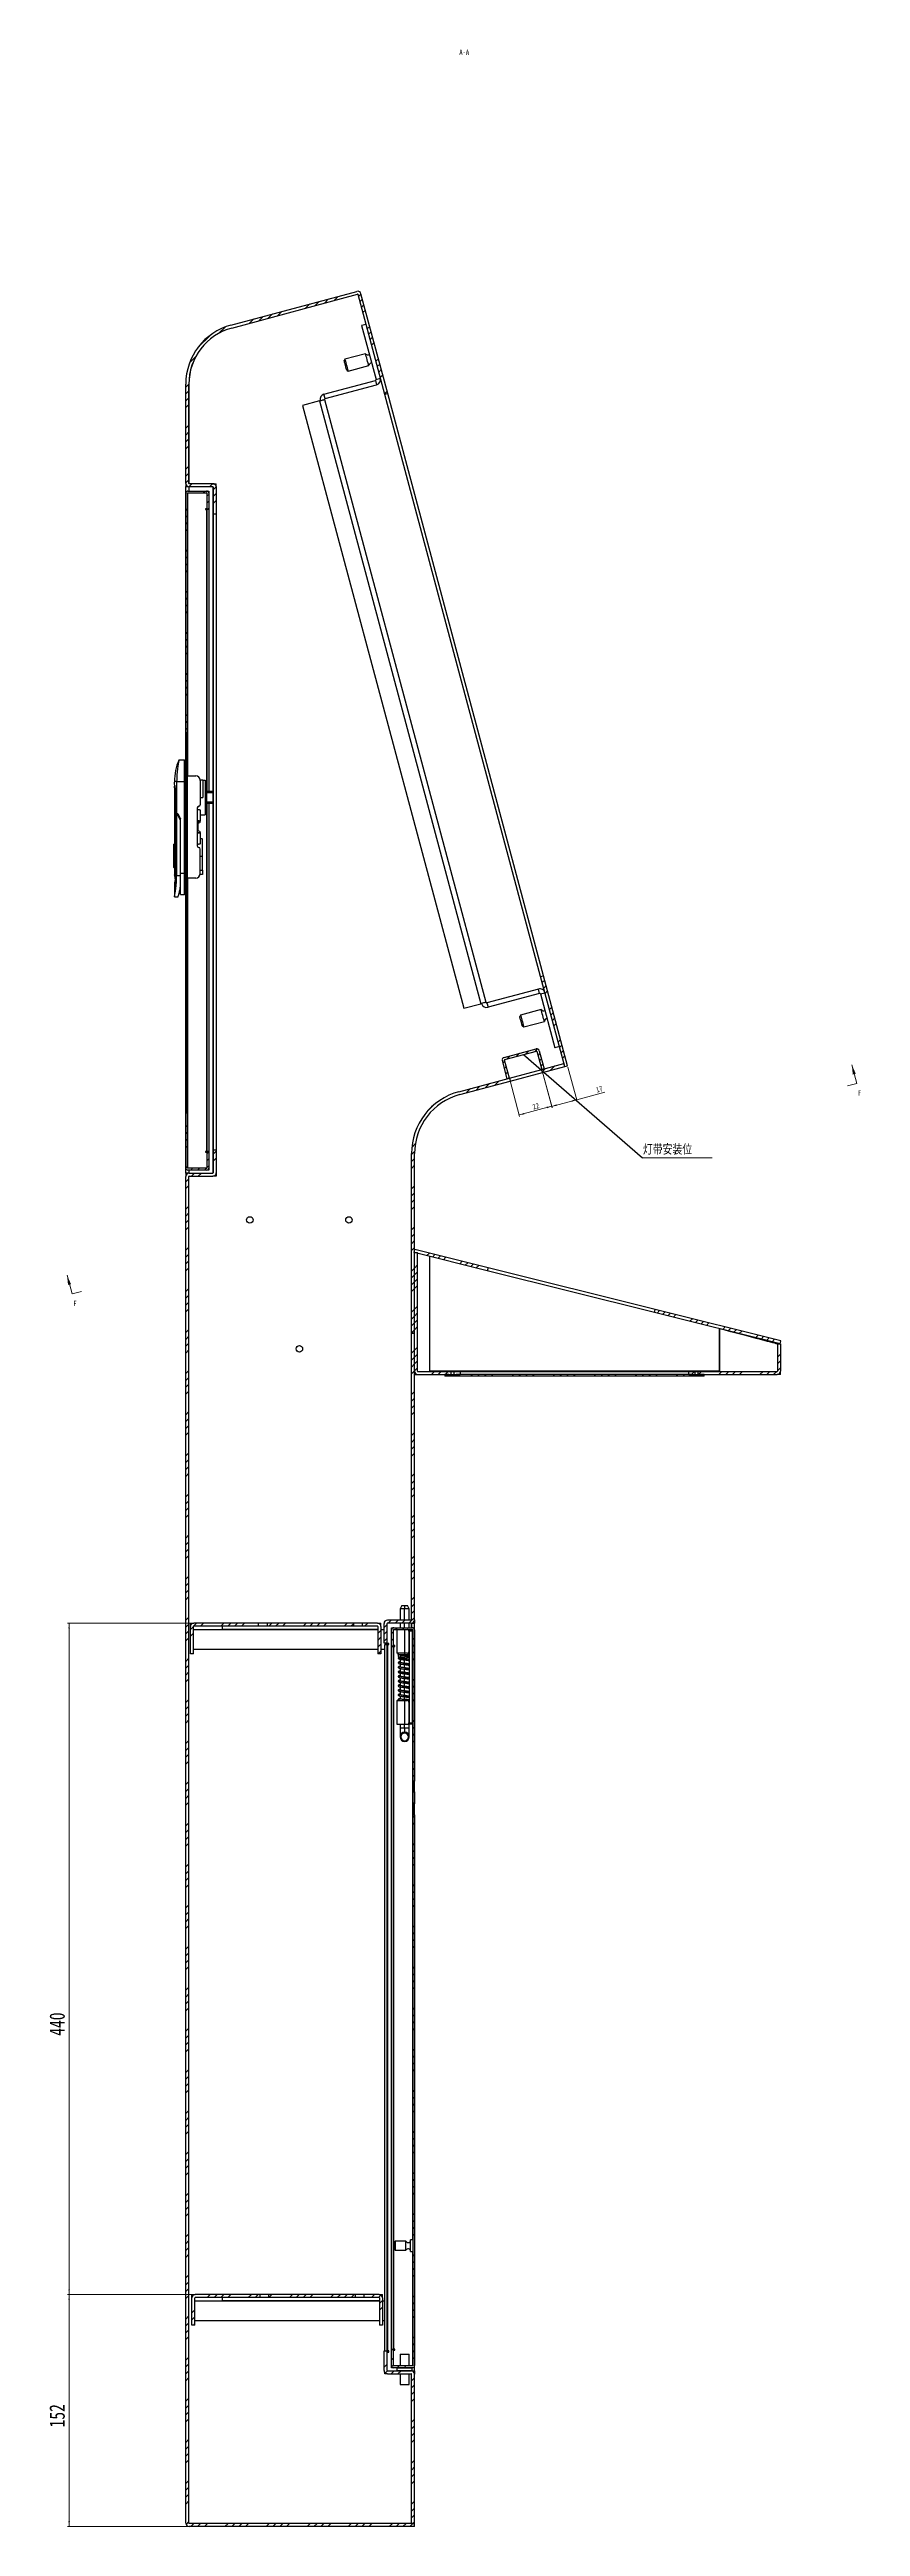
# Model space of a CAD drawing. Header units: millimetres. Extents: x -1281 to 3780, y -2005 to 2969.
# Drawn here: x 3248 to 3780, y -543 to 1080 of the extents above; entities that cross this region are included whole.
import ezdxf

# ---------------------------------------------------------------- set-up
doc = ezdxf.new("R2010")
doc.units = ezdxf.units.MM
doc.styles.add('SLDTEXTSTYLE0', font='TXT', dxfattribs={"width": 0.75})
doc.styles.add('SLDTEXTSTYLE1', font='TXT', dxfattribs={"width": 0.75, "bigfont": 'bigfont'})
doc.dimstyles.new('SLDDIMSTYLE0', dxfattribs={"dimtxt": 10, "dimasz": 3.302, "dimexe": 0, "dimexo": 0.0625, "dimgap": 2.5, "dimtad": 1, "dimdec": 3, "dimrnd": 1e-09, "dimzin": 12, "dimdsep": 46, "dimtxsty": 'SLDTEXTSTYLE0', "dimsah": 1, "dimcen": 0.09, "dimadec": 0, "dimazin": 3, "dimtfac": 1, "dimtdec": 3, "dimtofl": 0, "dimtmove": 0, "dimatfit": 3, "dimfxl": 1, "dimfrac": 2, "dimtolj": 1, "dimtzin": 12, "dimarcsym": 0})
doc.dimstyles.new('SLDDIMSTYLE3', dxfattribs={"dimtxt": 3.5, "dimasz": 3.302, "dimexe": 0, "dimexo": 0.0625, "dimgap": 0.875, "dimtad": 1, "dimdec": 1, "dimrnd": 1e-09, "dimzin": 12, "dimdsep": 46, "dimtxsty": 'SLDTEXTSTYLE0', "dimsah": 1, "dimcen": 0.09, "dimadec": 0, "dimazin": 3, "dimtfac": 1, "dimtdec": 3, "dimtofl": 0, "dimtmove": 0, "dimatfit": 3, "dimfxl": 1, "dimfrac": 2, "dimtolj": 1, "dimtzin": 12, "dimarcsym": 0})
doc.dimstyles.new('SLDDIMSTYLE4', dxfattribs={"dimtxt": 3.5, "dimasz": 3.302, "dimexe": 0, "dimexo": 0.0625, "dimgap": 0.875, "dimtad": 1, "dimdec": 3, "dimrnd": 1e-09, "dimzin": 12, "dimdsep": 46, "dimtxsty": 'SLDTEXTSTYLE0', "dimsah": 1, "dimcen": 0.09, "dimadec": 0, "dimazin": 3, "dimtfac": 1, "dimtdec": 3, "dimtofl": 0, "dimtmove": 0, "dimatfit": 3, "dimfxl": 1, "dimfrac": 2, "dimtolj": 1, "dimtzin": 12, "dimarcsym": 0})
doc.dimstyles.new('SLDDIMSTYLE5', dxfattribs={"dimtxt": 0.18, "dimasz": 3.302, "dimexe": 0, "dimexo": 0.0625, "dimgap": 0, "dimtad": 0, "dimtih": 1, "dimtoh": 1, "dimdec": 0, "dimrnd": 1e-09, "dimzin": 0, "dimdsep": 46, "dimtxsty": 'Standard', "dimsah": 1, "dimcen": 0.09, "dimadec": 0, "dimazin": 0, "dimtfac": 3.302, "dimtdec": 0, "dimtofl": 0, "dimtmove": 0, "dimatfit": 3, "dimfxl": 1, "dimfrac": 2, "dimtolj": 1, "dimtzin": 0, "dimarcsym": 0})

# ---------------------------------------------------------------- blocks, each defined once
blk = doc.blocks.new('_D_12')
at = {"color": 7, "linetype": 'Continuous', "lineweight": 18, "transparency": 16777216}
for p, q in [((3342.8, -391.1), (3260.1, -391.1)), ((3261.1, -391.1), (3261.1, -543.1)), ((3338.8, -543.1), (3260.1, -543.1))]:
    blk.add_line(p, q, dxfattribs=at)
for points in [[(3261.1, -391.1), (3260.6, -394.4), (3261.6, -394.4)], [(3261.1, -543.1), (3261.6, -539.8), (3260.6, -539.8)]]:
    blk.add_solid(points, dxfattribs=at)
at = {"color": 7, "linetype": 'Continuous', "lineweight": 18, "transparency": 16777216, "insert": (3248.2, -478.2), "char_height": 10, "attachment_point": 1, "rotation": 90, "style": 'SLDTEXTSTYLE0'}
blk.add_mtext('152', dxfattribs=at)
blk = doc.blocks.new('_D_13')
at = {"color": 7, "linetype": 'Continuous', "lineweight": 18, "transparency": 16777216}
for p, q in [((3341.8, 48.9), (3260.1, 48.9)), ((3261.1, -391.1), (3261.1, 48.9)), ((3342.8, -391.1), (3260.1, -391.1))]:
    blk.add_line(p, q, dxfattribs=at)
for points in [[(3261.1, 48.9), (3260.6, 45.6), (3261.6, 45.6)], [(3261.1, -391.1), (3261.6, -387.8), (3260.6, -387.8)]]:
    blk.add_solid(points, dxfattribs=at)
at = {"color": 7, "linetype": 'Continuous', "lineweight": 18, "transparency": 16777216, "insert": (3248.2, -221.5), "char_height": 10, "attachment_point": 1, "rotation": 90, "style": 'SLDTEXTSTYLE0'}
blk.add_mtext('440', dxfattribs=at)
blk = doc.blocks.new('_D_14')
at = {"color": 7, "linetype": 'Continuous', "lineweight": 18, "transparency": 16777216}
for p, q in [((3571.4, 410.9), (3577.9, 386.6)), ((3588.3, 413.3), (3594.3, 391)), ((3577.6, 387.6), (3594.1, 392)), ((3594.1, 392), (3612.5, 397))]:
    blk.add_line(p, q, dxfattribs=at)
for points in [[(3594.1, 392), (3590.7, 391.6), (3591, 390.7)], [(3577.6, 387.6), (3581, 388), (3580.7, 389)]]:
    blk.add_solid(points, dxfattribs=at)
at = {"color": 7, "linetype": 'Continuous', "lineweight": 18, "transparency": 16777216, "insert": (3606.3, 400), "char_height": 3.5, "attachment_point": 1, "rotation": 15, "style": 'SLDTEXTSTYLE0'}
blk.add_mtext('17', dxfattribs=at)
blk = doc.blocks.new('_D_15')
at = {"color": 7, "linetype": 'Continuous', "lineweight": 18, "transparency": 16777216}
for p, q in [((3571.4, 410.9), (3577.9, 386.8)), ((3550.2, 405.2), (3556.6, 381.1)), ((3577.6, 387.7), (3556.4, 382))]:
    blk.add_line(p, q, dxfattribs=at)
for points in [[(3556.4, 382), (3559.7, 382.4), (3559.4, 383.4)], [(3577.6, 387.7), (3574.3, 387.4), (3574.6, 386.4)]]:
    blk.add_solid(points, dxfattribs=at)
at = {"color": 7, "linetype": 'Continuous', "lineweight": 18, "transparency": 16777216, "insert": (3564.7, 388.9), "char_height": 3.5, "attachment_point": 1, "rotation": 15, "style": 'SLDTEXTSTYLE0'}
blk.add_mtext('22', dxfattribs=at)
blk = doc.blocks.new('SW_NOTE_0')
at = {"color": 0, "linetype": 'Continuous', "lineweight": 0}
blk.add_line((45.7, 0), (0, 0), dxfattribs=at)
at = {"color": 0, "linetype": 'Continuous', "lineweight": 0, "insert": (0.4, 8.9), "char_height": 6.88, "attachment_point": 1, "style": 'SLDTEXTSTYLE1'}
blk.add_mtext('灯带安装位', dxfattribs=at)

msp = doc.modelspace()

# ---------------------------------------------------------------- hatches: boundary and pattern name
at = {"linetype": 'Continuous', "lineweight": 18}
h = msp.add_hatch(dxfattribs=at)
h.set_pattern_fill('ANSI34', angle=3e-322, style=0)
edge = h.paths.add_edge_path(flags=0)
edge.add_line((3468.1285, 854.2472), (3470.0603, 854.7648))
edge.add_line((3470.0603, 854.7648), (3452.5124, 920.2546))
edge.add_arc((3450.3873, 919.6852), 2.2, 15, 105)
edge.add_line((3449.8179, 921.8103), (3367.2593, 899.6887))
edge.add_arc((3377.612, 861.0517), 40, 105, 180)
edge.add_line((3337.612, 861.0517), (3337.612, 795.9448))
edge.add_arc((3339.812, 795.9448), 2.2, 180, 270)
edge.add_line((3339.812, 793.7448), (3355.412, 793.7448))
edge.add_arc((3355.412, 793.5448), 0.2, 0, 90, ccw=False)
edge.add_line((3355.612, 793.5448), (3355.612, 775.7448))
edge.add_line((3355.612, 775.7448), (3357.612, 775.7448))
edge.add_line((3357.612, 775.7448), (3357.612, 793.5448))
edge.add_arc((3355.412, 793.5448), 2.2, 360, 450)
edge.add_line((3355.412, 795.7448), (3339.812, 795.7448))
edge.add_arc((3339.812, 795.9448), 0.2, 180, 270, ccw=False)
edge.add_line((3339.612, 795.9448), (3339.612, 861.0517))
edge.add_arc((3377.612, 861.0517), 38, 105, 180, ccw=False)
edge.add_line((3367.7769, 897.7569), (3450.3356, 919.8784))
edge.add_arc((3450.3873, 919.6852), 0.2, 15, 105, ccw=False)
edge.add_line((3450.5805, 919.737), (3468.1285, 854.2472))
h = msp.add_hatch(dxfattribs=at)
h.set_pattern_fill('ANSI34', angle=3e-322, style=0)
edge = h.paths.add_edge_path(flags=0)
edge.add_arc((3339.0323, 347.322), 0.2, 180, 270, ccw=False)
edge.add_line((3338.8323, 347.322), (3338.8323, 789.522))
edge.add_arc((3339.0323, 789.522), 0.2, 90, 180, ccw=False)
edge.add_line((3339.0323, 789.722), (3351.2323, 789.722))
edge.add_arc((3351.2323, 789.522), 0.2, 0, 90, ccw=False)
edge.add_line((3351.4323, 789.522), (3351.4323, 778.922))
edge.add_line((3351.4323, 778.922), (3352.6323, 778.922))
edge.add_line((3352.6323, 778.922), (3352.6323, 789.522))
edge.add_arc((3351.2323, 789.522), 1.4, 0, 90)
edge.add_line((3351.2323, 790.922), (3339.0323, 790.922))
edge.add_arc((3339.0323, 789.522), 1.4, 90, 180)
edge.add_line((3337.6323, 789.522), (3337.6323, 632.922))
edge.add_line((3337.6323, 632.922), (3337.7323, 632.922))
edge.add_line((3337.7323, 632.922), (3337.7323, 382.922))
edge.add_line((3337.7323, 382.922), (3337.6323, 382.922))
edge.add_line((3337.6323, 382.922), (3337.6323, 347.322))
edge.add_arc((3339.0323, 347.322), 1.4, 180, 270)
edge.add_line((3339.0323, 345.922), (3351.2323, 345.922))
edge.add_arc((3351.2323, 347.322), 1.4, 270, 360)
edge.add_line((3352.6323, 347.322), (3352.6323, 357.922))
edge.add_line((3352.6323, 357.922), (3351.4323, 357.922))
edge.add_line((3351.4323, 357.922), (3351.4323, 347.322))
edge.add_arc((3351.2323, 347.322), 0.2, 270, 360, ccw=False)
edge.add_line((3351.2323, 347.122), (3339.0323, 347.122))
h = msp.add_hatch(dxfattribs=at)
h.set_pattern_fill('ANSI34', angle=3e-322, style=0)
h.paths.add_polyline_path([(3570.362, 472.7065), (3586.1499, 413.785), (3588.0818, 414.3027), (3572.2938, 473.2241)], flags=0)
h = msp.add_hatch(dxfattribs=at)
h.set_pattern_fill('ANSI31', angle=3e-322, style=0)
edge = h.paths.add_edge_path(flags=0)
edge.add_line((3571.1502, 411.8364), (3572.5991, 412.2246))
edge.add_line((3572.5991, 412.2246), (3569.4156, 424.1055))
edge.add_arc((3567.7735, 423.6655), 1.7, 15, 105)
edge.add_line((3567.3336, 425.3076), (3546.4696, 419.7171))
edge.add_arc((3546.9095, 418.0751), 1.7, 105, 195)
edge.add_line((3545.2675, 417.6351), (3548.451, 405.7542))
edge.add_line((3548.451, 405.7542), (3549.8998, 406.1424))
edge.add_line((3549.8998, 406.1424), (3546.7164, 418.0233))
edge.add_arc((3546.9095, 418.0751), 0.2, 105, 195, ccw=False)
edge.add_line((3546.8578, 418.2682), (3567.7218, 423.8587))
edge.add_arc((3567.7735, 423.6655), 0.2, 15, 105, ccw=False)
edge.add_line((3567.9667, 423.7173), (3571.1502, 411.8364))
h = msp.add_hatch(dxfattribs=at)
h.set_pattern_fill('ANSI34', angle=3e-322, style=0)
edge = h.paths.add_edge_path(flags=0)
edge.add_arc((3527.6323, 356.6942), 42, 105, 180)
edge.add_line((3485.6323, 356.6942), (3485.6323, 238.9873))
edge.add_line((3485.6323, 238.9873), (3487.6323, 238.9873))
edge.add_line((3487.6323, 238.9873), (3487.6323, 356.6942))
edge.add_arc((3527.6323, 356.6942), 40, 105, 180, ccw=False)
edge.add_line((3517.2795, 395.3313), (3550.4175, 404.2105))
edge.add_line((3550.4175, 404.2105), (3549.8998, 406.1424))
edge.add_line((3549.8998, 406.1424), (3516.7619, 397.2631))
h = msp.add_hatch(dxfattribs=at)
h.set_pattern_fill('ANSI34', angle=3e-322, style=0)
h.paths.add_polyline_path([(3571.1502, 411.8364), (3571.6678, 409.9046), (3586.1567, 413.7869), (3585.6391, 415.7187)], flags=0)
h = msp.add_hatch(dxfattribs=at)
h.set_pattern_fill('ANSI34', angle=3e-322, style=0)
edge = h.paths.add_edge_path(flags=0)
edge.add_line((3339.8323, -543.078), (3487.6323, -543.078))
edge.add_line((3487.6323, -543.078), (3487.6323, -541.078))
edge.add_line((3487.6323, -541.078), (3339.8323, -541.078))
edge.add_arc((3339.8323, -540.878), 0.2, 180, 270, ccw=False)
edge.add_line((3339.6323, -540.878), (3339.6323, 341.722))
edge.add_arc((3339.8323, 341.722), 0.2, 90, 180, ccw=False)
edge.add_line((3339.8323, 341.922), (3355.4323, 341.922))
edge.add_arc((3355.4323, 344.122), 2.2, 270, 360)
edge.add_line((3357.6323, 344.122), (3357.6323, 359.122))
edge.add_line((3357.6323, 359.122), (3355.6323, 359.122))
edge.add_line((3355.6323, 359.122), (3355.6323, 344.122))
edge.add_arc((3355.4323, 344.122), 0.2, 270, 360, ccw=False)
edge.add_line((3355.4323, 343.922), (3339.8323, 343.922))
edge.add_arc((3339.8323, 341.722), 2.2, 90, 180)
edge.add_line((3337.6323, 341.722), (3337.6323, -540.878))
edge.add_arc((3339.8323, -540.878), 2.2, 180, 270)
h = msp.add_hatch(dxfattribs=at)
h.set_pattern_fill('ANSI34', style=0)
h.paths.add_polyline_path([(3487.8163, 293.856), (3487.3325, 291.9154), (3535.3621, 279.9403), (3535.8459, 281.8809)], flags=0)
h = msp.add_hatch(dxfattribs=at)
h.set_pattern_fill('ANSI34', angle=3e-322, style=0)
edge = h.paths.add_edge_path(flags=0)
edge.add_line((3489.6323, 291.922), (3487.6323, 291.922))
edge.add_line((3487.6323, 291.922), (3487.6323, 214.122))
edge.add_arc((3489.8323, 214.122), 2.2, 180, 270)
edge.add_line((3489.8323, 211.922), (3511.5258, 211.922))
edge.add_line((3511.5258, 211.922), (3511.5258, 213.922))
edge.add_line((3511.5258, 213.922), (3489.8323, 213.922))
edge.add_arc((3489.8323, 214.122), 0.2, 180, 270, ccw=False)
edge.add_line((3489.6323, 214.122), (3489.6323, 291.922))
h = msp.add_hatch(dxfattribs=at)
h.set_pattern_fill('ANSI34', style=0)
h.paths.add_polyline_path([(3645.0055, 252.6031), (3727.4806, 232.0397), (3727.9645, 233.9803), (3645.4894, 254.5437)], flags=0)
h = msp.add_hatch(dxfattribs=at)
h.set_pattern_fill('ANSI34', angle=3e-322, style=0)
edge = h.paths.add_edge_path(flags=0)
edge.add_line((3487.6323, 51.122), (3487.6323, 238.922))
edge.add_line((3487.6323, 238.922), (3485.6323, 238.922))
edge.add_line((3485.6323, 238.922), (3485.6323, 51.122))
edge.add_arc((3485.4323, 51.122), 0.2, 270, 360, ccw=False)
edge.add_line((3485.4323, 50.922), (3469.8323, 50.922))
edge.add_arc((3469.8323, 48.722), 2.2, 90, 180)
edge.add_line((3467.6323, 48.722), (3467.6323, 35.922))
edge.add_line((3467.6323, 35.922), (3469.6323, 35.922))
edge.add_line((3469.6323, 35.922), (3469.6323, 48.722))
edge.add_arc((3469.8323, 48.722), 0.2, 90, 180, ccw=False)
edge.add_line((3469.8323, 48.922), (3485.4323, 48.922))
edge.add_arc((3485.4323, 51.122), 2.2, 270, 360)
h = msp.add_hatch(dxfattribs=at)
h.set_pattern_fill('ANSI34', angle=3e-322, style=0)
edge = h.paths.add_edge_path(flags=0)
edge.add_line((3727.6323, 231.922), (3725.6323, 231.922))
edge.add_line((3725.6323, 231.922), (3725.6323, 214.122))
edge.add_arc((3725.4323, 214.122), 0.2, 270, 360, ccw=False)
edge.add_line((3725.4323, 213.922), (3673.7388, 213.922))
edge.add_line((3673.7388, 213.922), (3673.7388, 211.922))
edge.add_line((3673.7388, 211.922), (3725.4323, 211.922))
edge.add_arc((3725.4323, 214.122), 2.2, 270, 360)
edge.add_line((3727.6323, 214.122), (3727.6323, 231.922))
h = msp.add_hatch(dxfattribs=at)
h.set_pattern_fill('ANSI34', angle=3e-322, style=0)
h.paths.add_polyline_path([(3510.221, 211.922), (3507.6323, 211.922), (3507.6323, 210.722), (3510.221, 210.722)], flags=0)
h = msp.add_hatch(dxfattribs=at)
h.set_pattern_fill('ANSI34', angle=3e-322, style=0)
h.paths.add_polyline_path([(3517.6323, 211.922), (3517.6323, 213.922), (3513.7388, 213.922), (3513.7388, 211.922)], flags=0)
h = msp.add_hatch(dxfattribs=at)
h.set_pattern_fill('ANSI34', angle=3e-322, style=0)
h.paths.add_polyline_path([(3515.0436, 211.922), (3515.0436, 210.722), (3670.221, 210.722), (3670.221, 211.922)], flags=0)
h = msp.add_hatch(dxfattribs=at)
h.set_pattern_fill('ANSI34', angle=3e-322, style=0)
h.paths.add_polyline_path([(3667.6323, 213.922), (3667.6323, 211.922), (3671.5258, 211.922), (3671.5258, 213.922)], flags=0)
h = msp.add_hatch(dxfattribs=at)
h.set_pattern_fill('ANSI34', angle=3e-322, style=0)
h.paths.add_polyline_path([(3675.0436, 210.722), (3677.6323, 210.722), (3677.6323, 211.922), (3675.0436, 211.922)], flags=0)
h = msp.add_hatch(dxfattribs=at)
h.set_pattern_fill('ANSI34', style=0)
edge = h.paths.add_edge_path(flags=0)
edge.add_line((3340.6323, 28.922), (3342.6323, 28.922))
edge.add_line((3342.6323, 28.922), (3342.6323, 46.722))
edge.add_arc((3342.8323, 46.722), 0.2, 90, 180, ccw=False)
edge.add_line((3342.8323, 46.922), (3385.1323, 46.922))
edge.add_line((3385.1323, 46.922), (3385.1323, 48.922))
edge.add_line((3385.1323, 48.922), (3342.8323, 48.922))
edge.add_arc((3342.8323, 46.722), 2.2, 90, 180)
edge.add_line((3340.6323, 46.722), (3340.6323, 28.922))
h = msp.add_hatch(dxfattribs=at)
h.set_pattern_fill('ANSI34', style=0)
h.paths.add_polyline_path([(3447.6323, 46.922), (3447.6323, 48.922), (3391.1323, 48.922), (3391.1323, 46.922)], flags=0)
h = msp.add_hatch(dxfattribs=at)
h.set_pattern_fill('ANSI34', style=0)
edge = h.paths.add_edge_path(flags=0)
edge.add_line((3463.6323, 28.922), (3465.6323, 28.922))
edge.add_line((3465.6323, 28.922), (3465.6323, 46.722))
edge.add_arc((3463.4323, 46.722), 2.2, 0, 90)
edge.add_line((3463.4323, 48.922), (3453.6323, 48.922))
edge.add_line((3453.6323, 48.922), (3453.6323, 46.922))
edge.add_line((3453.6323, 46.922), (3463.4323, 46.922))
edge.add_arc((3463.4323, 46.722), 0.2, 0, 90, ccw=False)
edge.add_line((3463.6323, 46.722), (3463.6323, 28.922))
h = msp.add_hatch(dxfattribs=at)
h.set_pattern_fill('ANSI34', angle=3e-322, style=0)
edge = h.paths.add_edge_path(flags=0)
edge.add_line((3472.6323, 33.922), (3473.8323, 33.922))
edge.add_line((3473.8323, 33.922), (3473.8323, 44.522))
edge.add_arc((3474.0323, 44.522), 0.2, 90, 180, ccw=False)
edge.add_line((3474.0323, 44.722), (3486.2323, 44.722))
edge.add_arc((3486.2323, 44.522), 0.2, 0, 90, ccw=False)
edge.add_line((3486.4323, 44.522), (3486.4323, -54.6785))
edge.add_line((3486.4323, -54.6785), (3487.6323, -54.6785))
edge.add_line((3487.6323, -54.6785), (3487.6323, 44.522))
edge.add_arc((3486.2323, 44.522), 1.4, 0, 90)
edge.add_line((3486.2323, 45.922), (3474.0323, 45.922))
edge.add_arc((3474.0323, 44.522), 1.4, 90, 180)
edge.add_line((3472.6323, 44.522), (3472.6323, 33.922))
h = msp.add_hatch(dxfattribs=at)
h.set_pattern_fill('ANSI34', angle=3e-322, style=0)
h.paths.add_polyline_path([(3487.6323, -61.682), (3486.4323, -61.682), (3486.4323, -69.4661), (3487.6323, -69.4661)], flags=0)
h = msp.add_hatch(dxfattribs=at)
h.set_pattern_fill('ANSI34', angle=3e-322, style=0)
edge = h.paths.add_edge_path(flags=0)
edge.add_line((3473.8323, -427.078), (3472.6323, -427.078))
edge.add_line((3472.6323, -427.078), (3472.6323, -437.678))
edge.add_arc((3474.0323, -437.678), 1.4, 180, 270)
edge.add_line((3474.0323, -439.078), (3486.2323, -439.078))
edge.add_arc((3486.2323, -437.678), 1.4, 270, 360)
edge.add_line((3487.6323, -437.678), (3487.6323, -76.6177))
edge.add_line((3487.6323, -76.6177), (3486.4323, -76.6177))
edge.add_line((3486.4323, -76.6177), (3486.4323, -437.678))
edge.add_arc((3486.2323, -437.678), 0.2, 270, 360, ccw=False)
edge.add_line((3486.2323, -437.878), (3474.0323, -437.878))
edge.add_arc((3474.0323, -437.678), 0.2, 180, 270, ccw=False)
edge.add_line((3473.8323, -437.678), (3473.8323, -427.078))
h = msp.add_hatch(dxfattribs=at)
h.set_pattern_fill('ANSI34', style=0)
edge = h.paths.add_edge_path(flags=0)
edge.add_line((3341.6323, -411.078), (3343.6323, -411.078))
edge.add_line((3343.6323, -411.078), (3343.6323, -393.278))
edge.add_arc((3343.8323, -393.278), 0.2, 90, 180, ccw=False)
edge.add_line((3343.8323, -393.078), (3386.1323, -393.078))
edge.add_line((3386.1323, -393.078), (3386.1323, -391.078))
edge.add_line((3386.1323, -391.078), (3343.8323, -391.078))
edge.add_arc((3343.8323, -393.278), 2.2, 90, 180)
edge.add_line((3341.6323, -393.278), (3341.6323, -411.078))
h = msp.add_hatch(dxfattribs=at)
h.set_pattern_fill('ANSI34', style=0)
h.paths.add_polyline_path([(3448.6323, -393.078), (3448.6323, -391.078), (3392.1323, -391.078), (3392.1323, -393.078)], flags=0)
h = msp.add_hatch(dxfattribs=at)
h.set_pattern_fill('ANSI34', style=0)
edge = h.paths.add_edge_path(flags=0)
edge.add_line((3464.6323, -411.078), (3466.6323, -411.078))
edge.add_line((3466.6323, -411.078), (3466.6323, -393.278))
edge.add_arc((3464.4323, -393.278), 2.2, 0, 90)
edge.add_line((3464.4323, -391.078), (3454.6323, -391.078))
edge.add_line((3454.6323, -391.078), (3454.6323, -393.078))
edge.add_line((3454.6323, -393.078), (3464.4323, -393.078))
edge.add_arc((3464.4323, -393.278), 0.2, 0, 90, ccw=False)
edge.add_line((3464.6323, -393.278), (3464.6323, -411.078))
h = msp.add_hatch(dxfattribs=at)
h.set_pattern_fill('ANSI34', angle=3e-322, style=0)
edge = h.paths.add_edge_path(flags=0)
edge.add_line((3485.6323, -443.278), (3485.6323, -541.078))
edge.add_line((3485.6323, -541.078), (3487.6323, -541.078))
edge.add_line((3487.6323, -541.078), (3487.6323, -443.278))
edge.add_arc((3485.4323, -443.278), 2.2, 0, 90)
edge.add_line((3485.4323, -441.078), (3469.8323, -441.078))
edge.add_arc((3469.8323, -440.878), 0.2, 180, 270, ccw=False)
edge.add_line((3469.6323, -440.878), (3469.6323, -428.078))
edge.add_line((3469.6323, -428.078), (3467.6323, -428.078))
edge.add_line((3467.6323, -428.078), (3467.6323, -440.878))
edge.add_arc((3469.8323, -440.878), 2.2, 180, 270)
edge.add_line((3469.8323, -443.078), (3485.4323, -443.078))
edge.add_arc((3485.4323, -443.278), 0.2, 0, 90, ccw=False)

# ---------------------------------------------------------------- linework, layer by layer
at = {"color": 7, "linetype": 'Continuous'}
for p, q in [((3367.2593, 899.6887), (3449.8179, 921.8103)), ((3367.7769, 897.7569), (3450.3356, 919.8784)), ((3468.1285, 854.2472), (3450.5805, 919.737)), ((3470.0603, 854.7648), (3452.5124, 920.2546)), ((3455.8345, 900.1287), (3452.9368, 899.3522)), ((3452.9368, 899.3522), (3462.3837, 864.0959)), ((3441.9941, 877.2675), (3441.4891, 876.3927)), ((3455.5516, 880.9003), (3441.9941, 877.2675)), ((3337.612, 795.9448), (3337.612, 861.0517)), ((3339.612, 795.9448), (3339.612, 861.0517)), ((3339.6323, 861.0571), (3339.6323, 795.857)), ((3428.2227, 854.4249), (3462.0301, 863.4836)), ((3428.9992, 851.5271), (3462.8066, 860.5858)), ((3441.5114, 876.3095), (3441.4891, 876.3927)), ((3443.1899, 870.0452), (3444.0647, 869.5402)), ((3444.0647, 869.5402), (3457.6221, 873.1728)), ((3462.0301, 863.4836), (3462.8066, 860.5858)), ((3462.3837, 864.0959), (3465.2814, 864.8724)), ((3425.2649, 850.0089), (3414.1567, 847.0324)), ((3414.1567, 847.0324), (3520.0137, 451.9688)), ((3425.2649, 850.0089), (3531.1219, 454.9452)), ((3428.9992, 851.5271), (3428.2227, 854.4249)), ((3428.6456, 850.9147), (3428.6109, 850.9055)), ((3428.6456, 850.9147), (3534.5026, 455.8511)), ((3470.0603, 854.7648), (3468.1285, 854.2472)), ((3570.362, 472.7065), (3468.1285, 854.2472)), ((3572.2938, 473.2241), (3470.0603, 854.7648)), ((3337.612, 795.9448), (3337.612, 793.7447)), ((3355.412, 795.7448), (3339.812, 795.7448)), ((3355.412, 795.7448), (3357.612, 795.7448)), ((3357.612, 793.922), (3357.612, 795.7448)), ((3337.6323, 793.7447), (3337.612, 793.7447)), ((3337.6323, 793.922), (3338.947, 793.922)), ((3337.6323, 789.5219), (3337.6323, 793.922)), ((3337.6323, 632.922), (3337.6323, 789.5219)), ((3338.8323, 347.322), (3338.8323, 789.5219)), ((3338.8323, 789.5219), (3339.0323, 789.5219)), ((3339.0323, 790.922), (3351.2323, 790.922)), ((3339.0323, 789.722), (3351.2323, 789.722)), ((3339.0323, 789.5219), (3339.0323, 789.722)), ((3355.412, 793.7447), (3339.812, 793.7447)), ((3351.4323, 779.322), (3350.6323, 779.322)), ((3350.6323, 779.322), (3350.6323, 778.7219)), ((3351.2323, 790.922), (3352.6323, 790.922)), ((3351.4323, 789.5219), (3351.4323, 778.922)), ((3352.6323, 790.922), (3352.6323, 789.5219)), ((3352.6323, 789.5219), (3352.6323, 778.922)), ((3355.612, 793.5448), (3355.612, 775.7447)), ((3357.6323, 793.922), (3357.5795, 793.922)), ((3357.612, 793.5448), (3357.612, 775.7447)), ((3357.6323, 793.922), (3357.6323, 359.122)), ((3350.6323, 778.7219), (3351.2323, 778.7219)), ((3351.4323, 778.7219), (3351.2323, 778.7219)), ((3352.6323, 778.922), (3351.4323, 778.922)), ((3351.4323, 778.7219), (3351.4323, 594.022)), ((3352.6323, 778.7219), (3351.4323, 778.7219)), ((3352.6323, 778.7219), (3352.6323, 594.022)), ((3357.612, 775.7447), (3355.612, 775.7447)), ((3355.6323, 775.7447), (3355.6323, 359.122)), ((3337.7323, 632.922), (3337.6323, 632.922)), ((3337.6323, 632.922), (3337.6323, 382.922)), ((3337.7323, 382.922), (3337.7323, 632.922)), ((3336.7542, 614.547), (3333.1323, 614.547)), ((3337.6323, 614.297), (3336.5112, 614.297)), ((3336.6323, 614.547), (3336.6323, 600.547)), ((3338.8323, 604.297), (3344.1323, 604.297)), ((3348.7073, 601.4416), (3347.1001, 601.4556)), ((3347.1323, 601.297), (3347.1323, 585.297)), ((3348.8823, 601.44), (3350.3823, 601.427)), ((3348.8823, 601.44), (3348.8823, 590.047)), ((3350.3823, 601.427), (3350.3823, 578.667)), ((3330.1323, 600.547), (3330.1323, 600.0705)), ((3330.1323, 597.3969), (3330.1323, 559.847)), ((3330.1424, 597.4214), (3330.1457, 597.3969)), ((3330.7229, 590.614), (3330.7229, 539.0469)), ((3330.8962, 583.811), (3330.8962, 590.0469)), ((3331.6319, 600.5468), (3336.6323, 600.547)), ((3331.6319, 600.5468), (3331.6319, 579.7403)), ((3337.6323, 600.547), (3336.6323, 600.547)), ((3336.6323, 600.547), (3336.6323, 540.547)), ((3351.3323, 597.547), (3350.3823, 597.547)), ((3351.3323, 593.6824), (3350.3823, 593.6824)), ((3351.3323, 586.4115), (3350.3823, 586.4115)), ((3351.3323, 593.597), (3351.3323, 597.547)), ((3355.3823, 594.022), (3351.3323, 594.022)), ((3351.3323, 586.4115), (3351.3323, 593.6824)), ((3355.3823, 593.08), (3351.3323, 593.08)), ((3355.3823, 587.0139), (3351.3323, 587.0139)), ((3351.3323, 582.547), (3351.3323, 586.4115)), ((3355.3823, 586.072), (3351.3323, 586.072)), ((3351.4323, 586.072), (3351.4323, 358.122)), ((3352.6323, 586.072), (3352.6323, 358.122)), ((3355.3823, 594.022), (3355.3823, 593.08)), ((3355.3823, 593.08), (3355.3823, 587.0139)), ((3355.3823, 587.0139), (3355.3823, 586.072)), ((3330.8928, 583.8175), (3330.8928, 539.0469)), ((3330.9602, 582.4888), (3330.9602, 539.0469)), ((3330.9665, 582.4788), (3330.9665, 539.0469)), ((3331.6319, 579.7403), (3332.3818, 579.6475)), ((3331.6319, 578.947), (3331.6319, 539.0469)), ((3331.6319, 578.947), (3332.1323, 578.947)), ((3332.1323, 578.947), (3332.1323, 579.6784)), ((3334.1323, 574.9075), (3332.1323, 578.947)), ((3334.0419, 576.2946), (3334.1323, 576.112)), ((3334.1323, 575.889), (3334.1323, 576.112)), ((3334.1323, 574.9075), (3334.1323, 575.889)), ((3334.1323, 540.547), (3334.1323, 575.889)), ((3334.1323, 539.0469), (3334.1323, 574.9075)), ((3345.1323, 583.297), (3345.1323, 582.297)), ((3345.1323, 582.297), (3345.1323, 574.797)), ((3345.1323, 574.797), (3345.1323, 566.797)), ((3345.1323, 574.529), (3347.1323, 574.529)), ((3345.7042, 573.4572), (3345.1323, 573.4572)), ((3346.2794, 573.5652), (3345.7042, 573.4572)), ((3345.7042, 568.1367), (3345.7042, 573.4572)), ((3347.1323, 581.8759), (3347.1323, 574.529)), ((3347.1323, 578.6386), (3348.8823, 578.6539)), ((3347.1323, 574.0041), (3347.1323, 574.529)), ((3348.8823, 578.6539), (3350.3823, 578.667)), ((3350.3823, 582.547), (3351.3323, 582.547)), ((3345.7042, 568.1367), (3345.1323, 568.1367)), ((3345.1323, 567.0649), (3347.1323, 567.0649)), ((3345.1323, 566.797), (3345.1323, 559.297)), ((3345.1323, 559.297), (3345.1323, 558.297)), ((3346.2794, 568.0288), (3345.7042, 568.1367)), ((3347.1323, 567.0649), (3347.1323, 567.5898)), ((3347.1323, 567.0649), (3347.1323, 559.718)), ((3348.6323, 562.9422), (3347.1323, 562.9553)), ((3347.1323, 540.297), (3347.1323, 556.297)), ((3330.1323, 543.747), (3330.1323, 540.0939)), ((3330.7229, 539.0469), (3330.8928, 539.0469)), ((3331.6319, 539.0469), (3332.0364, 539.0469)), ((3332.0364, 539.047), (3334.1323, 539.0469)), ((3334.1323, 540.547), (3336.6323, 540.547)), ((3337.6323, 540.547), (3336.6323, 540.547)), ((3336.6323, 540.547), (3336.6323, 526.547)), ((3344.1323, 537.297), (3338.8323, 537.297)), ((3348.6323, 539.6517), (3347.0093, 539.6375)), ((3348.6323, 542.547), (3348.6323, 551.547)), ((3330.1031, 525.047), (3332.5414, 525.047)), ((3330.1323, 533.5142), (3330.1323, 530.2976)), ((3330.133, 528.6185), (3330.1323, 528.6102)), ((3330.1323, 528.6143), (3330.1323, 525.0751)), ((3334.1323, 526.547), (3336.7542, 526.547)), ((3336.5112, 526.797), (3337.6323, 526.797)), ((3570.362, 472.7065), (3572.2938, 473.2241)), ((3586.1499, 413.785), (3570.362, 472.7065)), ((3588.0818, 414.3027), (3572.2938, 473.2241)), ((3520.0137, 451.9688), (3531.1219, 454.9452)), ((3534.5026, 455.8511), (3534.4679, 455.8418)), ((3568.9224, 464.5562), (3535.115, 455.4975)), ((3535.115, 455.4975), (3535.8914, 452.5997)), ((3569.6988, 461.6584), (3535.8914, 452.5997)), ((3569.6988, 461.6584), (3568.9224, 464.5562)), ((3570.3112, 461.3049), (3573.209, 462.0813)), ((3570.3112, 461.3049), (3579.7581, 426.0486)), ((3557.1686, 447.4306), (3556.6635, 446.5557)), ((3556.6858, 446.4725), (3556.6635, 446.5557)), ((3570.7261, 451.0633), (3557.1686, 447.4306)), ((3558.3643, 440.2082), (3559.2392, 439.7031)), ((3559.2392, 439.7031), (3572.7966, 443.3359)), ((3546.4696, 419.7171), (3567.3336, 425.3076)), ((3546.8578, 418.2682), (3567.7218, 423.8587)), ((3567.9667, 423.7173), (3571.1502, 411.8364)), ((3569.4156, 424.1055), (3572.5991, 412.2246)), ((3582.6559, 426.825), (3579.7581, 426.0486)), ((3516.7619, 397.2631), (3549.8998, 406.1424)), ((3548.451, 405.7542), (3545.2675, 417.6351)), ((3549.8998, 406.1424), (3546.7164, 418.0233)), ((3549.8998, 406.1424), (3548.451, 405.7542)), ((3549.8998, 406.1424), (3571.1502, 411.8364)), ((3549.8998, 406.1424), (3550.4175, 404.2105)), ((3550.4175, 404.2105), (3571.6678, 409.9046)), ((3571.1502, 411.8364), (3585.6391, 415.7187)), ((3572.5991, 412.2246), (3571.1502, 411.8364)), ((3571.6678, 409.9046), (3571.1502, 411.8364)), ((3571.6678, 409.9046), (3586.1567, 413.7868)), ((3586.1567, 413.7868), (3585.6391, 415.7187)), ((3586.1499, 413.785), (3588.0818, 414.3027)), ((3517.2795, 395.3313), (3550.4175, 404.2105)), ((3337.6323, 347.322), (3337.6323, 382.922)), ((3337.6323, 382.922), (3337.7323, 382.922)), ((3351.2323, 358.122), (3350.6323, 358.122)), ((3350.6323, 358.122), (3350.6323, 357.522)), ((3350.6323, 357.522), (3351.4323, 357.522)), ((3351.2323, 358.122), (3351.4323, 358.122)), ((3352.6323, 358.122), (3351.4323, 358.122)), ((3351.4323, 357.922), (3351.4323, 347.322)), ((3351.4323, 357.922), (3352.6323, 357.922)), ((3352.6323, 357.922), (3352.6323, 347.322)), ((3355.6323, 359.122), (3355.6323, 344.122)), ((3355.6323, 359.122), (3357.6323, 359.122)), ((3357.6323, 359.122), (3357.6323, 344.122)), ((3337.6323, 343.922), (3337.6323, 347.322)), ((3337.6323, 343.922), (3337.6323, 341.722)), ((3339.8323, 343.922), (3337.6323, 343.922)), ((3337.6323, -540.8781), (3337.6323, 341.722)), ((3339.0323, 347.322), (3338.8323, 347.322)), ((3339.0323, 347.122), (3339.0323, 347.322)), ((3351.2323, 347.122), (3339.0323, 347.122)), ((3351.2323, 345.922), (3339.0323, 345.922)), ((3339.6323, 343.9129), (3339.6323, 343.922)), ((3339.6323, -540.8781), (3339.6323, 341.722)), ((3339.8323, 343.922), (3355.4323, 343.922)), ((3339.8323, 341.922), (3355.4323, 341.922)), ((3352.6323, 345.922), (3351.2323, 345.922)), ((3352.6323, 347.322), (3352.6323, 345.922)), ((3357.6323, 341.922), (3355.4323, 341.922)), ((3357.6323, 343.922), (3357.6232, 343.922)), ((3357.6323, 344.122), (3357.6323, 343.922)), ((3357.6323, 343.922), (3357.6323, 341.922)), ((3485.6323, 238.9873), (3485.6323, 356.6942)), ((3487.6323, 238.9873), (3487.6323, 356.6942)), ((3487.3325, 291.9154), (3487.8163, 293.856)), ((3487.8163, 293.856), (3487.6323, 293.9019)), ((3535.8459, 281.8809), (3487.8163, 293.856)), ((3535.3621, 279.9403), (3487.3325, 291.9154)), ((3487.6323, 214.122), (3487.6323, 291.922)), ((3487.6323, 291.922), (3489.6323, 291.922)), ((3489.6323, 214.122), (3489.6323, 291.922)), ((3497.6323, 214.122), (3497.6323, 289.3474)), ((3535.8459, 281.8809), (3535.3621, 279.9403)), ((3645.0055, 252.6031), (3535.3621, 279.9403)), ((3645.4894, 254.5437), (3535.8459, 281.8809)), ((3645.0055, 252.6031), (3645.4894, 254.5437)), ((3727.4806, 232.0397), (3645.0055, 252.6031)), ((3727.9645, 233.9803), (3645.4894, 254.5437)), ((3485.6323, 238.922), (3485.4323, 238.922)), ((3485.6323, 238.9873), (3487.6323, 238.9873)), ((3485.6323, 238.922), (3485.6323, 238.9873)), ((3485.6323, 51.122), (3485.6323, 238.922)), ((3487.6323, 238.922), (3485.6323, 238.922)), ((3487.6323, 51.122), (3487.6323, 238.922)), ((3687.6323, 241.975), (3687.6323, 214.122)), ((3687.6323, 214.122), (3687.6323, 241.922)), ((3725.6323, 231.922), (3725.6323, 214.122)), ((3725.6323, 231.922), (3727.6323, 231.922)), ((3727.4806, 232.0397), (3727.9645, 233.9803)), ((3727.6323, 231.922), (3727.6323, 214.122)), ((3487.6414, 213.922), (3487.6323, 213.922)), ((3487.6323, 211.922), (3489.8323, 211.922)), ((3489.8323, 213.922), (3511.5258, 213.922)), ((3489.8323, 211.922), (3511.5258, 211.922)), ((3497.6323, 214.122), (3497.6323, 213.922)), ((3687.6323, 214.122), (3497.6323, 214.122)), ((3507.6323, 211.922), (3507.6323, 210.722)), ((3510.221, 211.922), (3507.6323, 211.922)), ((3510.221, 211.922), (3510.221, 210.722)), ((3511.5258, 213.922), (3511.5258, 211.922)), ((3511.5258, 213.922), (3513.7388, 213.922)), ((3511.5258, 211.922), (3513.7388, 211.922)), ((3513.7388, 211.922), (3513.7388, 213.922)), ((3513.7388, 213.922), (3517.6323, 213.922)), ((3513.7388, 211.922), (3517.6323, 211.922)), ((3515.0436, 210.722), (3515.0436, 211.922)), ((3670.221, 211.922), (3515.0436, 211.922)), ((3517.6323, 213.922), (3517.6323, 211.922)), ((3517.6323, 213.922), (3667.6323, 213.922)), ((3667.6323, 211.922), (3667.6323, 213.922)), ((3667.6323, 213.922), (3671.5258, 213.922)), ((3667.6323, 211.922), (3671.5258, 211.922)), ((3670.221, 211.922), (3670.221, 210.722)), ((3671.5258, 213.922), (3671.5258, 211.922)), ((3671.5258, 213.922), (3673.7388, 213.922)), ((3671.5258, 211.922), (3673.7388, 211.922)), ((3673.7388, 211.922), (3673.7388, 213.922)), ((3673.7388, 213.922), (3725.4323, 213.922)), ((3673.7388, 211.922), (3725.4323, 211.922)), ((3675.0436, 210.722), (3675.0436, 211.922)), ((3677.6323, 211.922), (3675.0436, 211.922)), ((3677.6323, 210.722), (3677.6323, 211.922)), ((3687.6323, 213.922), (3687.6323, 214.122)), ((3727.6323, 211.922), (3725.4323, 211.922)), ((3727.6323, 213.922), (3727.6232, 213.922)), ((3727.6323, 211.922), (3727.6323, 213.922)), ((3510.221, 210.722), (3507.6323, 210.722)), ((3515.0436, 210.722), (3510.221, 210.722)), ((3670.221, 210.722), (3515.0436, 210.722)), ((3675.0436, 210.722), (3670.221, 210.722)), ((3677.6323, 210.722), (3675.0436, 210.722)), ((3340.6323, 46.922), (3340.6323, 48.922)), ((3340.6323, 48.922), (3342.8323, 48.922)), ((3385.1323, 48.922), (3342.8323, 48.922)), ((3385.1323, 48.922), (3385.1323, 46.922)), ((3391.1323, 48.922), (3385.1323, 48.922)), ((3391.1323, 46.922), (3391.1323, 48.922)), ((3447.6323, 48.922), (3391.1323, 48.922)), ((3447.6323, 48.922), (3447.6323, 46.922)), ((3453.6323, 48.922), (3447.6323, 48.922)), ((3453.6323, 46.922), (3453.6323, 48.922)), ((3463.4323, 48.922), (3453.6323, 48.922)), ((3463.4323, 48.922), (3465.6323, 48.922)), ((3465.6323, 46.922), (3465.6323, 48.922)), ((3467.6323, 35.922), (3467.6323, 48.722)), ((3469.6323, 35.922), (3469.6323, 48.722)), ((3485.4323, 50.922), (3469.8323, 50.922)), ((3485.4323, 48.922), (3469.8323, 48.922)), ((3479.287, 60.422), (3478.1323, 58.422)), ((3478.1323, 58.422), (3478.1323, 50.922)), ((3481.1323, 58.422), (3478.1323, 58.422)), ((3478.1323, 48.922), (3478.1323, 45.922)), ((3479.287, 60.422), (3481.1323, 60.422)), ((3481.1323, 60.422), (3481.1323, 58.422)), ((3481.1323, 60.422), (3482.9776, 60.422)), ((3484.1323, 58.422), (3481.1323, 58.422)), ((3484.1323, 58.422), (3482.9776, 60.422)), ((3484.1323, 50.922), (3484.1323, 58.422)), ((3484.1323, 45.922), (3484.1323, 48.922)), ((3485.6323, 48.9311), (3485.6323, 45.922)), ((3485.6323, 48.922), (3487.6323, 48.922)), ((3485.6323, 45.922), (3485.6323, 48.922)), ((3487.6323, 51.122), (3487.6323, 48.922)), ((3487.6323, 44.522), (3487.6323, 48.922)), ((3340.6323, 46.922), (3340.6414, 46.922)), ((3340.6323, 28.922), (3340.6323, 46.722)), ((3342.6323, 28.922), (3342.6323, 46.722)), ((3342.6323, 44.722), (3361.6323, 44.722)), ((3385.1323, 46.922), (3342.8323, 46.922)), ((3361.6323, 44.922), (3361.6323, 46.922)), ((3361.6323, 44.922), (3463.6323, 44.922)), ((3361.6323, 44.922), (3361.6323, 44.722)), ((3391.1323, 46.922), (3385.1323, 46.922)), ((3447.6323, 46.922), (3391.1323, 46.922)), ((3453.6323, 46.922), (3447.6323, 46.922)), ((3463.4323, 46.922), (3453.6323, 46.922)), ((3463.6323, 46.722), (3463.6323, 28.922)), ((3465.6232, 46.922), (3465.6323, 46.922)), ((3465.6323, 46.722), (3465.6323, 28.922)), ((3465.6323, 44.722), (3467.6323, 44.722)), ((3469.6323, 35.922), (3467.6323, 35.922)), ((3468.1323, 35.672), (3468.1323, 35.922)), ((3470.8823, 35.672), (3468.1323, 35.672)), ((3468.1323, -428.078), (3468.1323, 34.922)), ((3468.1323, 34.922), (3469.6323, 34.922)), ((3469.6323, -428.078), (3469.6323, 34.922)), ((3470.1323, 34.922), (3469.6323, 34.922)), ((3470.1323, -428.078), (3470.1323, 34.922)), ((3470.1323, 34.922), (3470.8823, 34.922)), ((3470.8823, 34.922), (3470.8823, 35.672)), ((3472.6323, 44.522), (3472.6323, 45.922)), ((3472.6323, 45.922), (3474.0323, 45.922)), ((3472.6323, 33.922), (3472.6323, 44.522)), ((3473.8323, 33.922), (3472.6323, 33.922)), ((3472.6323, 33.722), (3473.8323, 33.722)), ((3472.6323, -426.878), (3472.6323, 33.722)), ((3473.8323, 33.922), (3473.8323, 44.522)), ((3474.6323, 34.322), (3473.8323, 34.322)), ((3473.8323, -426.878), (3473.8323, 33.722)), ((3474.0323, 33.722), (3473.8323, 33.722)), ((3474.0323, 45.922), (3486.2323, 45.922)), ((3474.0323, 44.722), (3486.2323, 44.722)), ((3474.0323, -426.878), (3474.0323, 33.722)), ((3474.0323, 33.722), (3474.6323, 33.722)), ((3474.6323, 33.722), (3474.6323, 34.322)), ((3476.1323, 44.722), (3476.1323, 29.222)), ((3481.1323, 44.722), (3481.1323, 29.222)), ((3483.9601, 43.722), (3483.9601, 30.222)), ((3484.1323, 43.722), (3484.1323, 44.722)), ((3484.1323, 43.722), (3484.1323, -16.278)), ((3486.1323, 43.722), (3484.1323, 43.722)), ((3486.1323, 44.722), (3486.1323, 43.722)), ((3486.1323, 43.722), (3486.1323, -16.278)), ((3486.2323, 44.722), (3486.2323, 44.522)), ((3486.2323, 44.522), (3486.4323, 44.522)), ((3486.4323, 44.522), (3486.4323, -54.6785)), ((3487.6323, 44.522), (3487.6323, -54.6785)), ((3342.6323, 28.922), (3340.6323, 28.922)), ((3342.6323, 31.922), (3463.6323, 31.922)), ((3465.6323, 28.922), (3463.6323, 28.922)), ((3465.6323, 31.922), (3468.1323, 31.922)), ((3481.1323, 29.222), (3476.1323, 29.222)), ((3476.6323, 29.222), (3476.6323, 28.422)), ((3476.6323, 28.422), (3481.1323, 28.422)), ((3478.1323, 26.8198), (3478.1323, 26.1162)), ((3478.1323, 25.3233), (3478.1323, 23.1011)), ((3478.1323, 22.2933), (3478.1323, 20.0837)), ((3478.1323, 19.2708), (3478.1323, 17.0656)), ((3478.1323, 16.2539), (3478.1323, 14.0413)), ((3479.5143, 25.8861), (3478.725, 26.0081)), ((3480.1198, 24.9961), (3480.9947, 24.8813)), ((3481.595, 22.5905), (3481.129, 22.6507)), ((3481.1323, 29.222), (3481.1323, 28.422)), ((3483.0783, 29.222), (3481.1323, 29.222)), ((3481.1323, 28.422), (3483.9441, 28.422)), ((3484.1323, 29.422), (3483.6379, 29.422)), ((3483.7646, 24.4871), (3484.1323, 24.4126)), ((3483.9441, 28.422), (3483.9441, 29.222)), ((3483.9441, 29.222), (3484.1317, 29.222)), ((3484.1317, 28.422), (3483.9441, 28.422)), ((3484.1317, 28.422), (3484.1317, 29.222)), ((3478.1323, 13.2355), (3478.1323, 11.0221)), ((3478.1323, 10.2135), (3478.1323, 8.004)), ((3478.1323, 7.1975), (3478.1323, 4.9833)), ((3478.1323, 4.1699), (3478.1323, 1.9603)), ((3478.1323, 1.1484), (3478.1323, -0.968)), ((3480.4042, 0.7986), (3480.9968, 0.7211)), ((3480.6711, 15.8633), (3481.1167, 15.8057)), ((3481.1412, 4.5291), (3480.7234, 4.583)), ((3481.5552, 1.4554), (3481.0985, 1.5146)), ((3481.5689, 4.4734), (3481.1412, 4.5291)), ((3481.8358, 13.4978), (3481.2515, 13.5749)), ((3476.1323, -1.778), (3476.1323, -17.278)), ((3476.1323, -1.778), (3481.1323, -1.778)), ((3478.1323, -1.6935), (3478.1323, -1.778)), ((3482.1414, -1.151), (3481.128, -1.0905)), ((3481.1323, -1.778), (3481.1323, -17.278)), ((3481.1323, -1.778), (3483.0783, -1.778)), ((3484.1323, -2.6421), (3483.9332, -2.6155)), ((3483.9601, -2.778), (3483.9601, -16.278)), ((3484.1323, -3.4236), (3483.9601, -3.4091)), ((3476.1323, -17.278), (3481.1323, -17.278)), ((3478.1323, -17.278), (3478.1323, -19.578)), ((3478.1323, -19.578), (3478.1323, -25.578)), ((3478.6323, -25.578), (3478.1323, -25.578)), ((3481.1323, -17.278), (3483.0783, -17.278)), ((3481.1323, -19.578), (3481.1323, -22.578)), ((3483.6323, -25.578), (3484.1323, -25.578)), ((3484.1323, -16.278), (3486.1323, -16.278)), ((3484.1323, -17.278), (3484.1323, -16.278)), ((3484.1323, -19.578), (3484.1323, -17.278)), ((3486.1323, -17.278), (3484.1323, -17.278)), ((3484.1323, -25.578), (3484.1323, -19.578)), ((3486.1323, -16.278), (3486.1323, -17.278)), ((3487.6323, -54.6785), (3486.4323, -54.6785)), ((3486.4323, -54.8535), (3486.4323, -55.5767)), ((3486.4323, -55.5767), (3487.6323, -55.5767)), ((3486.4323, -55.5767), (3486.4323, -56.2909)), ((3486.4323, -56.4659), (3487.6323, -56.4659)), ((3486.4323, -57.1659), (3487.6323, -57.1659)), ((3486.4323, -59.0858), (3487.6323, -59.0858)), ((3486.4323, -61.682), (3487.6323, -61.682)), ((3486.4323, -61.682), (3486.4323, -69.4661)), ((3487.6323, -55.5767), (3487.6323, -54.8535)), ((3487.6323, -56.2909), (3487.6323, -55.5767)), ((3487.6323, -61.682), (3487.6323, -69.4661)), ((3487.6323, -69.4661), (3486.4323, -69.4661)), ((3486.4323, -72.1566), (3487.6323, -72.1566)), ((3486.4323, -74.1133), (3487.6323, -74.1133)), ((3486.4323, -74.8194), (3487.6323, -74.8194)), ((3486.4323, -74.9944), (3486.4323, -76.3838)), ((3486.4323, -76.3838), (3487.6323, -76.3838)), ((3486.4323, -76.6177), (3487.6323, -76.6177)), ((3486.4323, -76.6177), (3486.4323, -437.678)), ((3487.6323, -76.3838), (3487.6323, -74.9944)), ((3487.6323, -76.6177), (3487.6323, -437.678)), ((3475.0037, -356.078), (3474.4323, -356.6495)), ((3474.4323, -361.3214), (3474.4323, -356.6495)), ((3482.0323, -356.078), (3475.0037, -356.078)), ((3475.0037, -356.078), (3475.0037, -361.8492)), ((3482.0323, -362.0781), (3482.0323, -356.078)), ((3486.4323, -355.238), (3485.0323, -355.238)), ((3485.0323, -362.918), (3485.0323, -355.238)), ((3474.4323, -361.3214), (3474.4323, -361.5066)), ((3474.4323, -361.5066), (3475.0037, -362.0781)), ((3475.0037, -361.8492), (3475.0037, -362.0781)), ((3475.0037, -362.0781), (3482.0323, -362.0781)), ((3485.0323, -362.918), (3486.4323, -362.918)), ((3341.6323, -393.078), (3341.6323, -391.078)), ((3341.6323, -391.078), (3343.8323, -391.078)), ((3341.6323, -393.078), (3341.6414, -393.078)), ((3341.6323, -411.078), (3341.6323, -393.2781)), ((3343.6323, -411.078), (3343.6323, -393.2781)), ((3343.6323, -395.278), (3361.6323, -395.278)), ((3386.1323, -391.078), (3343.8323, -391.078)), ((3386.1323, -393.078), (3343.8323, -393.078)), ((3361.6323, -395.0781), (3361.6323, -393.078)), ((3361.6323, -395.0781), (3464.6323, -395.0781)), ((3361.6323, -395.0781), (3361.6323, -395.278)), ((3386.1323, -391.078), (3386.1323, -393.078)), ((3392.1323, -391.078), (3386.1323, -391.078)), ((3392.1323, -393.078), (3386.1323, -393.078)), ((3392.1323, -393.078), (3392.1323, -391.078)), ((3448.6323, -391.078), (3392.1323, -391.078)), ((3448.6323, -393.078), (3392.1323, -393.078)), ((3448.6323, -391.078), (3448.6323, -393.078)), ((3454.6323, -391.078), (3448.6323, -391.078)), ((3454.6323, -393.078), (3448.6323, -393.078)), ((3454.6323, -393.078), (3454.6323, -391.078)), ((3464.4323, -391.078), (3454.6323, -391.078)), ((3464.4323, -393.078), (3454.6323, -393.078)), ((3464.4323, -391.078), (3466.6323, -391.078)), ((3464.6323, -393.2781), (3464.6323, -411.078)), ((3466.6232, -393.078), (3466.6323, -393.078)), ((3466.6323, -393.078), (3466.6323, -391.078)), ((3466.6323, -393.2781), (3466.6323, -411.078)), ((3466.6323, -395.278), (3468.1323, -395.278)), ((3343.6323, -411.078), (3341.6323, -411.078)), ((3343.6323, -408.078), (3464.6323, -408.078)), ((3466.6323, -411.078), (3464.6323, -411.078)), ((3466.6323, -408.078), (3468.1323, -408.078)), ((3467.6323, -428.078), (3469.6323, -428.078)), ((3467.6323, -440.878), (3467.6323, -428.078)), ((3469.6323, -440.878), (3469.6323, -428.078)), ((3469.6323, -428.078), (3470.1323, -428.078)), ((3469.6323, -428.8281), (3470.8823, -428.8281)), ((3470.8823, -428.078), (3470.1323, -428.078)), ((3470.8823, -428.8281), (3470.8823, -428.078)), ((3472.6323, -426.878), (3473.8323, -426.878)), ((3472.6323, -437.678), (3472.6323, -427.0781)), ((3472.6323, -427.0781), (3473.8323, -427.0781)), ((3472.6323, -439.078), (3472.6323, -437.678)), ((3473.8323, -426.878), (3474.0323, -426.878)), ((3473.8323, -437.678), (3473.8323, -427.0781)), ((3473.8323, -427.478), (3474.6323, -427.478)), ((3474.6323, -426.878), (3474.0323, -426.878)), ((3486.2323, -437.878), (3474.0323, -437.878)), ((3474.6323, -427.478), (3474.6323, -426.878)), ((3478.1323, -430.078), (3478.1323, -437.878)), ((3478.1323, -430.078), (3484.1323, -430.078)), ((3484.1323, -437.878), (3484.1323, -430.078)), ((3486.4323, -437.678), (3486.2323, -437.678)), ((3486.2323, -437.678), (3486.2323, -437.878)), ((3487.6323, -441.0781), (3487.6323, -437.678)), ((3468.1323, -443.078), (3468.1323, -442.2744)), ((3469.8323, -443.078), (3468.1323, -443.078)), ((3469.8323, -441.0781), (3485.4323, -441.0781)), ((3469.8323, -443.078), (3485.4323, -443.078)), ((3474.0323, -439.078), (3472.6323, -439.078)), ((3486.2323, -439.078), (3474.0323, -439.078)), ((3476.3323, -439.078), (3476.1323, -439.2781)), ((3476.1323, -439.2781), (3476.1323, -440.878)), ((3486.1323, -439.2781), (3476.1323, -439.2781)), ((3476.1323, -440.878), (3476.3323, -441.0781)), ((3476.1323, -440.878), (3486.1323, -440.878)), ((3478.1323, -443.078), (3478.1323, -450.0781)), ((3478.1323, -450.0781), (3484.1323, -450.0781)), ((3484.1323, -450.0781), (3484.1323, -443.078)), ((3485.9323, -441.0781), (3485.4323, -441.0781)), ((3485.6323, -441.0781), (3485.6323, -441.0871)), ((3485.6323, -541.078), (3485.6323, -443.278)), ((3486.1323, -439.2781), (3485.9323, -439.078)), ((3485.9323, -441.0781), (3486.1323, -440.878)), ((3485.9323, -441.0781), (3487.6323, -441.0781)), ((3486.1323, -440.878), (3486.1323, -439.2781)), ((3487.6323, -441.0781), (3487.6323, -443.278)), ((3487.6323, -541.078), (3487.6323, -443.278)), ((3487.6323, -541.078), (3339.8323, -541.078)), ((3487.6323, -543.0781), (3339.8323, -543.0781)), ((3485.6323, -541.078), (3487.6323, -541.078)), ((3487.6323, -543.0781), (3487.6323, -541.078))]:
    msp.add_line(p, q, dxfattribs=at)
at = {"color": 8, "linetype": 'Continuous'}
for p, q in [((3339.0323, 604.297), (3339.0323, 789.5219)), ((3339.8323, 790.922), (3339.8323, 793.7447)), ((3355.4323, 793.7437), (3355.4323, 343.922)), ((3351.2323, 778.7219), (3351.2323, 597.547)), ((3331.6319, 600.547), (3330.1323, 600.547)), ((3347.1323, 590.047), (3348.8823, 590.047)), ((3331.062, 583.5098), (3331.062, 582.8675)), ((3331.112, 583.1707), (3331.112, 583.0223)), ((3351.2323, 582.547), (3351.2323, 358.122)), ((3330.8928, 539.047), (3330.968, 539.047)), ((3330.9665, 539.0469), (3330.9602, 539.0469)), ((3339.0323, 347.322), (3339.0323, 537.297)), ((3347.1323, 551.547), (3348.6323, 551.547)), ((3347.1323, 542.5471), (3348.6323, 542.5472)), ((3339.8323, 343.922), (3339.8323, 345.922)), ((3485.4323, 238.922), (3485.4323, 50.922)), ((3481.1323, 50.922), (3481.1323, 58.422)), ((3481.1323, 45.922), (3481.1323, 48.922)), ((3361.6323, 44.722), (3463.6323, 44.722)), ((3486.2323, 44.522), (3486.2323, -355.238)), ((3481.1323, 27.4226), (3481.1323, 27.622)), ((3481.1323, 25.7766), (3481.1323, 26.6213)), ((3481.1323, 22.7401), (3481.1323, 24.8635)), ((3481.1323, 19.6304), (3481.1323, 21.8436)), ((3481.1323, 16.6103), (3481.1323, 18.8235)), ((3481.1323, 13.5904), (3481.1323, 15.803)), ((3481.1323, 12.7836), (3481.1323, 12.7837)), ((3481.1323, 10.5705), (3481.1323, 12.6867)), ((3481.1323, 9.7637), (3481.1323, 9.7643)), ((3481.1323, 7.5505), (3481.1323, 9.6662)), ((3481.1323, 4.5302), (3481.1323, 6.7437)), ((3481.1323, 1.6154), (3481.1323, 3.7231)), ((3481.1323, 1.5102), (3481.1323, 1.5105)), ((3481.1323, -1.0908), (3481.1323, 0.7033)), ((3484.1323, -2.6226), (3483.9315, -2.6055)), ((3478.1323, -19.578), (3481.1323, -19.578)), ((3481.1323, -19.578), (3481.1323, -17.278)), ((3481.1323, -19.578), (3484.1323, -19.578)), ((3486.2323, -362.918), (3486.2323, -437.678)), ((3361.6323, -395.278), (3464.6323, -395.278)), ((3485.4323, -443.078), (3485.4323, -541.078))]:
    msp.add_line(p, q, dxfattribs=at)
at = {"color": 7, "linetype": 'Continuous', "lineweight": 18}
for p, q in [((3777.7468, 402.6524), (3774.4598, 414.9197)), ((3777.7468, 402.6524), (3771.6132, 401.0089)), ((3263.0121, 264.7297), (3259.7251, 276.9969)), ((3263.0121, 264.7297), (3269.1458, 266.3732))]:
    msp.add_line(p, q, dxfattribs=at)
at = {"color": 7, "linetype": 'Continuous', "flags": 128}
for points in [[(3441.9941, 877.2675), (3442.0213, 877.1662), (3442.1355, 876.7399), (3442.3292, 876.0172), (3442.585, 875.0623), (3442.8804, 873.96), (3443.189, 872.8083), (3443.4834, 871.7095), (3443.7375, 870.7613), (3443.9286, 870.0479), (3444.0399, 869.6326), (3444.0647, 869.5402)], [(3457.6221, 873.1728), (3457.6196, 873.1822), (3457.5525, 873.4327), (3457.3996, 874.0034), (3457.1745, 874.8437), (3456.8971, 875.8787), (3456.5922, 877.0167), (3456.2868, 878.1564), (3456.0081, 879.1966), (3455.7808, 880.0449), (3455.6251, 880.6259), (3455.5549, 880.8879), (3455.5516, 880.9003)], [(3443.1899, 870.0452), (3443.1598, 870.1572), (3443.0427, 870.5945), (3442.8493, 871.3162), (3442.6007, 872.2441), (3442.3238, 873.2776), (3442.0485, 874.3048), (3441.8048, 875.2143), (3441.6191, 875.9075), (3441.5114, 876.3095)], [(3425.2649, 850.0089), (3425.8649, 850.1697), (3426.4459, 850.3254), (3426.9894, 850.471), (3427.4781, 850.6019), (3427.8965, 850.714), (3428.2314, 850.8037), (3428.4721, 850.8682), (3428.6109, 850.9055)], [(3332.3818, 579.6475), (3333.078, 578.2414), (3333.7742, 576.8353), (3334.0419, 576.2946)], [(3534.4679, 455.8418), (3534.3291, 455.8046), (3534.0884, 455.7401), (3533.7535, 455.6504), (3533.3351, 455.5382), (3532.8464, 455.4073), (3532.3029, 455.2617), (3531.7219, 455.106), (3531.1219, 454.9452)], [(3558.3643, 440.2082), (3558.3343, 440.3203), (3558.2172, 440.7575), (3558.0238, 441.4792), (3557.7752, 442.4071), (3557.4982, 443.4406), (3557.223, 444.4678), (3556.9793, 445.3773), (3556.7935, 446.0706), (3556.6858, 446.4725)], [(3557.1686, 447.4306), (3557.1958, 447.3292), (3557.31, 446.9029), (3557.5036, 446.1802), (3557.7595, 445.2253), (3558.0549, 444.123), (3558.3634, 442.9713), (3558.6579, 441.8725), (3558.9119, 440.9243), (3559.1031, 440.2109), (3559.2144, 439.7956), (3559.2392, 439.7031)], [(3572.7966, 443.3359), (3572.7941, 443.3452), (3572.727, 443.5957), (3572.5741, 444.1664), (3572.3489, 445.0066), (3572.0716, 446.0417), (3571.7667, 447.1797), (3571.4613, 448.3194), (3571.1826, 449.3596), (3570.9553, 450.2079), (3570.7996, 450.7889), (3570.7294, 451.0509), (3570.7261, 451.0633)], [(3727.6323, 231.922), (3727.4617, 231.9646), (3726.9512, 232.0922), (3726.1053, 232.3037), (3724.9312, 232.5972), (3723.4388, 232.9703), (3721.641, 233.4198), (3719.553, 233.9418), (3717.1926, 234.5319), (3714.5801, 235.185), (3711.7377, 235.8956), (3708.6896, 236.6576), (3705.4618, 237.4646), (3702.082, 238.3095), (3698.5788, 239.1853), (3694.9823, 240.0845), (3691.323, 240.9993), (3687.6323, 241.922)], [(3725.6323, 231.922), (3725.4493, 231.9701), (3724.9021, 232.1141), (3723.996, 232.3526), (3722.7397, 232.6832), (3721.1453, 233.1028), (3719.2281, 233.6073), (3717.0067, 234.1919), (3714.5024, 234.8509), (3711.7392, 235.578), (3708.744, 236.3663), (3705.5454, 237.208), (3702.1743, 238.0951), (3698.6631, 239.0191), (3695.0457, 239.9711), (3691.3569, 240.9418), (3687.6323, 241.922)]]:
    msp.add_lwpolyline(points, dxfattribs=at)
at = {"color": 7, "linetype": 'Continuous'}
for centre in [(3379.6323, 313.2159), (3444.6323, 313.2159), (3412.1323, 228.7159)]:
    msp.add_circle(centre, 2.1, dxfattribs=at)
for centre, radius, start, end in [((3450.3873, 919.6852), 2.2, 15, 105), ((3450.3873, 919.6852), 0.2, 15, 105), ((3377.612, 861.0517), 40, 105, 180), ((3377.612, 861.0517), 38, 105, 180), ((3377.6323, 861.0571), 38, 105, 180), ((3457.1236, 882.0339), 1.9381, 215.7965717, 298.0652902), ((3459.5504, 872.9771), 1.9381, 91.9347098, 174.2034283), ((3461.9007, 863.9665), 0.5, 285, 15), ((3461.9007, 863.9665), 3.5, 285, 15), ((3429.1286, 851.0442), 3.5, 105, 195), ((3429.1286, 851.0442), 0.5, 105, 195), ((3339.812, 795.9448), 2.2, 180, 270), ((3339.812, 795.9448), 0.2, 180, 270), ((3355.412, 793.5448), 2.2, 360, 90), ((3339.0323, 789.522), 1.4, 90, 180), ((3339.0323, 789.522), 0.2, 90, 180), ((3351.2323, 789.522), 1.4, 0, 90), ((3351.2323, 789.522), 0.2, 0, 90), ((3355.412, 793.5448), 0.2, 0, 90), ((3364.299, 600.547), 34.1667, 155.8125386, 180), ((3344.1323, 601.297), 3, 0, 90), ((3346.1323, 585.297), 1, 270, 0), ((3330.5672, 583.4381), 0.5, 8.2396285, 49.3628493), ((3331.4602, 582.558), 0.5, 147.4145727, 189.1122287), ((3396.2323, 592.947), 66.1, 189.1122287, 192.2278755), ((3330.6176, 583.0965), 0.5, 327.4145727, 8.5377934), ((3396.2323, 592.947), 65.85, 188.2396285, 188.5377934), ((3346.1323, 583.297), 1, 90, 180), ((3346.1323, 558.297), 1, 180, 270), ((3346.1323, 556.297), 1, 0, 90), ((3344.1323, 540.297), 3, 270, 0), ((3534.9856, 455.9805), 3.5, 195, 285), ((3534.9856, 455.9805), 0.5, 195, 285), ((3569.8282, 461.1755), 3.5, 15, 105), ((3569.8282, 461.1755), 0.5, 15, 105), ((3572.2981, 452.1969), 1.9381, 215.7965717, 298.0652902), ((3574.7248, 443.1401), 1.9381, 91.9347098, 174.2034283), ((3567.7735, 423.6655), 1.7, 15, 105), ((3567.7735, 423.6655), 0.2, 15, 105), ((3546.9095, 418.0751), 1.7, 105, 195), ((3546.9095, 418.0751), 0.2, 105, 195), ((3527.6323, 356.6942), 42, 105, 180), ((3527.6323, 356.6942), 40, 105, 180), ((3339.0323, 347.322), 1.4, 180, 270), ((3339.8323, 341.722), 2.2, 90, 180), ((3339.0323, 347.322), 0.2, 180, 270), ((3339.8323, 341.722), 0.2, 90, 180), ((3351.2323, 347.322), 0.2, 270, 0), ((3351.2323, 347.322), 1.4, 270, 0), ((3355.4323, 344.122), 0.2, 270, 0), ((3355.4323, 344.122), 2.2, 270, 0), ((3489.8323, 214.122), 2.2, 180, 270), ((3489.8323, 214.122), 0.2, 180, 270), ((3725.4323, 214.122), 2.2, 270, 0), ((3725.4323, 214.122), 0.2, 270, 0), ((3342.8323, 46.722), 2.2, 90, 180), ((3463.4323, 46.722), 2.2, 0, 90), ((3469.8323, 48.722), 2.2, 90, 180), ((3469.8323, 48.722), 0.2, 90, 180), ((3485.4323, 51.122), 2.2, 270, 0), ((3485.4323, 51.122), 0.2, 270, 0), ((3342.8323, 46.722), 0.2, 90, 180), ((3463.4323, 46.722), 0.2, 0, 90), ((3474.0323, 44.522), 1.4, 90, 180), ((3474.0323, 44.522), 0.2, 90, 180), ((3486.2323, 44.522), 1.4, 0, 90), ((3486.2323, 44.522), 0.2, 0, 90), ((3477.3823, 28.022), 0.4, 89.9677527, 269.9677527), ((3481.1323, -25.578), 3, 90, 180), ((3481.1323, -25.578), 3, 180, 270), ((3481.1323, -25.578), 2.5, 0, 180), ((3481.1323, -25.578), 2.5, 180, 0), ((3481.1323, -25.578), 3, 0, 90), ((3481.1323, -25.578), 3, 270, 0), ((3483.4818, -355.5275), 1.5505, 200.7965717, 0), ((3483.4818, -362.6285), 1.5505, 0, 159.2034283), ((3343.8323, -393.278), 2.2, 90, 180), ((3343.8323, -393.278), 0.2, 90, 180), ((3464.4323, -393.278), 2.2, 0, 90), ((3464.4323, -393.278), 0.2, 0, 90), ((3474.0323, -437.678), 1.4, 180, 270), ((3474.0323, -437.678), 0.2, 180, 270), ((3486.2323, -437.678), 0.2, 270, 0), ((3486.2323, -437.678), 1.4, 270, 0), ((3469.8323, -440.878), 2.2, 180, 270), ((3469.8323, -440.878), 0.2, 180, 270), ((3485.4323, -443.278), 2.2, 0, 90), ((3485.4323, -443.278), 0.2, 0, 90), ((3339.8323, -540.878), 2.2, 180, 270), ((3339.8323, -540.878), 0.2, 180, 270)]:
    msp.add_arc(centre, radius, start, end, dxfattribs=at)
for centre, major_axis, ratio, start_param, end_param in [((3396.2323, 585.7474), (-48.1611, 51.2326), 0.883690077, 0.906685522, 0.967922307), ((3345.1323, 574.0041), (2, 0), 0.267949192, 5.323254219, 6.283185307), ((3345.1323, 567.5898), (2, 0), 0.267949192, 0, 0.959931089)]:
    msp.add_ellipse(centre, major_axis=major_axis, ratio=ratio, start_param=start_param, end_param=end_param, dxfattribs=at)
for points, knots in [([(3333.1323, 614.5469), (3333.1323, 614.5469), (3333.1441, 614.5943), (3333.0997, 614.4012), (3332.9895, 613.8774), (3332.807, 612.9693), (3332.5831, 611.7473), (3332.3384, 610.2316), (3332.0962, 608.4476), (3331.884, 606.4299), (3331.6844, 603.8019), (3331.6518, 601.7831), (3331.6319, 600.5468)], [0, 0, 0, 0, 0.0000433925, 0.10335829, 0.2066687054, 0.3099715659, 0.4132681402, 0.5165600403, 0.6198515395, 0.7259603975, 0.8321783611, 1, 1, 1, 1]), ([(3330.3359, 597.8909), (3330.3176, 597.8788), (3330.2643, 597.8438), (3330.2055, 597.7619), (3330.1594, 597.667), (3330.1382, 597.5829), (3330.1318, 597.5173), (3330.1326, 597.4744), (3330.1342, 597.4527), (3330.135, 597.4448), (3330.1355, 597.4399), (3330.136, 597.4353), (3330.1367, 597.4303), (3330.1368, 597.4294), (3330.1376, 597.4234), (3330.1379, 597.4208)], [0, 0, 0, 0, 0.0822698823, 0.2380322906, 0.3695999318, 0.4777522583, 0.5611888442, 0.6174738132, 0.6369374145, 0.6493322902, 0.6620576639, 0.6820840917, 0.7257427483, 0.8762686548, 1, 1, 1, 1]), ([(3330.8962, 590.0469), (3330.8877, 590.8336), (3330.8671, 592.7505), (3330.6805, 595.5978), (3330.4152, 598.0953), (3330.181, 599.7663), (3330.1494, 599.9697), (3330.1338, 600.0705)], [0, 0, 0, 0, 0.15003395, 0.365616921, 0.579812814, 0.791808373, 1, 1, 1, 1]), ([(3330.9218, 590.6591), (3330.9314, 590.6613), (3330.9515, 590.6658), (3330.9875, 590.6897), (3331.0105, 590.7143), (3331.0251, 590.7299)], [0, 0, 0, 0, 0.253607706, 0.527033917, 1, 1, 1, 1]), ([(3345.1323, 582.297), (3345.3286, 582.2707), (3345.7515, 582.214), (3346.3425, 582.1267), (3346.818, 582.0355), (3347.0897, 581.9518), (3347.1195, 581.8987), (3347.1323, 581.8759)], [0, 0, 0, 0, 0.1876675917, 0.4042500184, 0.6208364814, 0.8374233991, 1, 1, 1, 1]), ([(3347.1323, 574.529), (3347.1037, 574.5509), (3347.0498, 574.592), (3346.6575, 574.6524), (3346.1266, 574.7101), (3345.584, 574.7585), (3345.2457, 574.7873), (3345.1323, 574.797)], [0, 0, 0, 0, 0.244549471, 0.460096475, 0.6756488, 0.89119927, 1, 1, 1, 1]), ([(3329.8323, 559.297), (3329.8383, 559.3494), (3329.8503, 559.4542), (3329.9428, 559.5864), (3330.0751, 559.6789), (3330.1799, 559.691), (3330.2323, 559.697)], [0, 0, 0, 0, 0.24999061, 0.49998139, 0.749995355, 1, 1, 1, 1]), ([(3329.8323, 544.297), (3329.8323, 544.3799), (3329.8323, 544.5458), (3329.8323, 545.8386), (3329.8323, 547.7425), (3329.8323, 550.1198), (3329.8323, 552.6819), (3329.8323, 555.1449), (3329.8323, 557.2322), (3329.8323, 558.6989), (3329.8323, 559.2526), (3329.8323, 559.2884), (3329.8323, 559.297)], [0, 0, 0, 0, 0.107372193, 0.214744529, 0.322117448, 0.42948939, 0.53686231, 0.644234204, 0.751606737, 0.85897952, 0.966351423, 1, 1, 1, 1]), ([(3330.1323, 559.847), (3330.1476, 559.7257), (3330.1783, 559.4825), (3330.3804, 557.6131), (3330.571, 554.9415), (3330.6509, 551.765), (3330.5682, 548.6015), (3330.3778, 545.9559), (3330.1779, 544.108), (3330.1475, 543.8673), (3330.1323, 543.747)], [0, 0, 0, 0, 0.124938425, 0.250475818, 0.376087677, 0.501215237, 0.626342118, 0.751000744, 0.875538793, 1, 1, 1, 1]), ([(3330.2323, 559.697), (3330.2323, 559.688), (3330.2323, 559.6502), (3330.2323, 559.0671), (3330.2323, 557.5221), (3330.2323, 555.3234), (3330.2323, 552.7291), (3330.2323, 550.0303), (3330.2323, 547.5263), (3330.2323, 545.5208), (3330.2323, 544.159), (3330.2323, 543.9843), (3330.2323, 543.8969)], [0, 0, 0, 0, 0.033648195, 0.141020497, 0.248392378, 0.355765353, 0.463137044, 0.570509349, 0.677882421, 0.785254762, 0.892627569, 1, 1, 1, 1]), ([(3345.1323, 566.797), (3345.3887, 566.8188), (3345.8712, 566.86), (3346.482, 566.9203), (3346.9107, 566.9781), (3347.1091, 567.0264), (3347.1265, 567.0552), (3347.1323, 567.0649)], [0, 0, 0, 0, 0.244543919, 0.460092981, 0.675641619, 0.891198826, 1, 1, 1, 1]), ([(3347.1323, 559.718), (3347.1153, 559.6917), (3347.0788, 559.635), (3346.7712, 559.5478), (3346.2767, 559.4566), (3345.6984, 559.3728), (3345.3022, 559.3197), (3345.1323, 559.297)], [0, 0, 0, 0, 0.187670719, 0.404254526, 0.620841039, 0.83742657, 1, 1, 1, 1]), ([(3348.6323, 551.547), (3348.6323, 552.8276), (3348.6323, 555.389), (3348.6323, 558.8103), (3348.6323, 561.3627), (3348.6323, 562.8094), (3348.6323, 562.8002), (3348.6323, 562.7965)], [0, 0, 0, 0, 0.214745081, 0.429490764, 0.644234682, 0.858981085, 1, 1, 1, 1]), ([(3330.2323, 543.8969), (3330.1799, 543.903), (3330.0751, 543.915), (3329.9428, 544.0075), (3329.8503, 544.1397), (3329.8383, 544.2445), (3329.8323, 544.297)], [0, 0, 0, 0, 0.2500046445, 0.5000186097, 0.7500093896, 1, 1, 1, 1]), ([(3330.9665, 539.0469), (3330.9603, 538.3706), (3330.9478, 537.0115), (3330.8518, 535.0462), (3330.7136, 533.2263), (3330.5487, 531.6267), (3330.3848, 530.3166), (3330.2447, 529.3361), (3330.1576, 528.7723), (3330.1218, 528.5475), (3330.1346, 528.6285), (3330.1359, 528.6368)], [0, 0, 0, 0, 0.121644807, 0.244440686, 0.367775629, 0.491712241, 0.615870657, 0.739811809, 0.863066508, 0.985969273, 1, 1, 1, 1]), ([(3330.1382, 525.0751), (3330.1363, 525.0661), (3330.1236, 525.0056), (3330.1809, 525.276), (3330.3103, 525.9048), (3330.5135, 526.9549), (3330.7537, 528.3233), (3331.0093, 529.9994), (3331.2473, 531.8912), (3331.4451, 533.9899), (3331.598, 536.3769), (3331.6199, 538.1026), (3331.6319, 539.0469)], [0, 0, 0, 0, 0.018268603, 0.124162647, 0.233264756, 0.339834016, 0.449546991, 0.554351875, 0.662085414, 0.7654053, 0.871620064, 1, 1, 1, 1]), ([(3330.1348, 540.0927), (3330.1376, 540.0163), (3330.1421, 539.8926), (3330.1675, 539.7469), (3330.1824, 539.6777), (3330.1904, 539.6442), (3330.1973, 539.6167), (3330.2056, 539.5855), (3330.2174, 539.5428), (3330.2335, 539.4892), (3330.2583, 539.3996), (3330.2625, 539.3845)], [0, 0, 0, 0, 0.08052943, 0.130206737, 0.155210726, 0.174718052, 0.201973779, 0.255161391, 0.412986819, 0.900649328, 1, 1, 1, 1]), ([(3330.6323, 536.8245), (3330.6317, 536.7329), (3330.6304, 536.5158), (3330.6133, 536.172), (3330.5789, 535.7742), (3330.5223, 535.3536), (3330.4454, 534.9271), (3330.3481, 534.5111), (3330.264, 534.2016), (3330.2427, 534.1381), (3330.2153, 534.0523), (3330.1906, 533.9602), (3330.1719, 533.8764), (3330.1408, 533.7247), (3330.1471, 533.5944), (3330.1511, 533.5135)], [0, 0, 0, 0, 0.029474258, 0.069903245, 0.120567693, 0.199170753, 0.306415226, 0.450072131, 0.657798663, 0.871157752, 0.932676884, 0.94701095, 0.958266961, 0.974097098, 1, 1, 1, 1]), ([(3330.6323, 536.797), (3330.6323, 536.8061), (3330.6322, 536.9418), (3330.6277, 537.119), (3330.6126, 537.4261), (3330.5756, 537.8726), (3330.4982, 538.3935), (3330.3728, 539.0095), (3330.2771, 539.3373), (3330.2632, 539.3837), (3330.263, 539.3846)], [0, 0, 0, 0, 0.0042917843, 0.0634311123, 0.0826268245, 0.1640065116, 0.3301200413, 0.5346897016, 0.9905788579, 1, 1, 1, 1]), ([(3334.1323, 526.5595), (3334.1323, 526.5554), (3334.1323, 526.4896), (3334.1323, 526.738), (3334.1323, 527.3185), (3334.1323, 528.3261), (3334.1323, 529.6617), (3334.1323, 531.3159), (3334.1323, 533.2258), (3334.1323, 535.3482), (3334.1323, 537.7989), (3334.1323, 539.5669), (3334.1323, 540.547)], [0, 0, 0, 0, 0.007217059, 0.114615095, 0.222013075, 0.329411615, 0.436808881, 0.544206374, 0.651605063, 0.759002739, 0.866400678, 1, 1, 1, 1]), ([(3334.1323, 533.847), (3334.1323, 534.5815), (3334.1323, 536.262), (3334.1323, 538.0439), (3334.1323, 539.0469)], [0, 0, 0, 0, 0.437108258, 1, 1, 1, 1]), ([(3348.6323, 542.5472), (3348.6323, 542.1678), (3348.6323, 541.4093), (3348.6323, 540.4528), (3348.6323, 539.7827), (3348.6323, 539.6954), (3348.6323, 539.6517)], [0, 0, 0, 0, 0.249999454, 0.499776193, 0.749447098, 1, 1, 1, 1]), ([(3330.1323, 530.2991), (3330.1338, 530.2687), (3330.1367, 530.2073), (3330.1627, 530.1182), (3330.2018, 530.0358), (3330.2393, 529.9892), (3330.2574, 529.9668)], [0, 0, 0, 0, 0.251282529, 0.506920338, 0.762568683, 1, 1, 1, 1]), ([(3332.5414, 525.0714), (3332.5386, 525.0637), (3332.5191, 525.0116), (3332.608, 525.2475), (3332.8056, 525.7988), (3333.1013, 526.7136), (3333.4326, 527.9168), (3333.749, 529.4002), (3334.0484, 531.3298), (3334.1015, 532.9242), (3334.1323, 533.847)], [0, 0, 0, 0, 0.022701707, 0.153062988, 0.28710362, 0.419765361, 0.552407542, 0.685050817, 0.817717676, 1, 1, 1, 1]), ([(3483.9601, 43.722), (3483.9477, 43.8535), (3483.9229, 44.1165), (3483.7277, 44.4478), (3483.4386, 44.6781), (3483.1985, 44.7073), (3483.0783, 44.722)], [0, 0, 0, 0, 0.2500121502, 0.4997787317, 0.7494091959, 1, 1, 1, 1]), ([(3478.1323, 20.6837), (3477.9669, 20.6516), (3477.5196, 20.5649), (3477.2604, 20.4608), (3477.011, 20.2105), (3476.9607, 19.9224), (3477.0694, 19.6868), (3477.3163, 19.4665), (3477.8706, 19.3042), (3478.9993, 19.1078), (3480.0817, 18.9586), (3480.7306, 18.8753), (3481.0717, 18.8315)], [0, 0, 0, 0, 0.080633654, 0.218111879, 0.272349425, 0.319156475, 0.353829794, 0.401305456, 0.607146028, 0.780443412, 0.884598103, 1, 1, 1, 1]), ([(3477.3825, 26.4205), (3477.3446, 26.4174), (3477.2589, 26.4103), (3477.1465, 26.3519), (3477.0546, 26.2617), (3476.9999, 26.152), (3476.9749, 26.0648), (3476.9823, 26.022), (3476.9823, 26.0219)], [0, 0, 0, 0, 0.180718574, 0.409334028, 0.590103476, 0.789480439, 0.999682392, 1, 1, 1, 1]), ([(3478.1323, 23.7052), (3477.8898, 23.6495), (3477.4314, 23.5442), (3477.1854, 23.449), (3476.9958, 23.1645), (3476.9662, 22.9395), (3477.1073, 22.615), (3477.3275, 22.5169), (3477.7517, 22.3625), (3478.4279, 22.222), (3479.3124, 22.0835), (3480.2298, 21.9595), (3480.7544, 21.8922), (3481.0273, 21.8571)], [0, 0, 0, 0, 0.131329483, 0.248248856, 0.281609461, 0.317418173, 0.358881253, 0.465072567, 0.554304819, 0.673536411, 0.822025644, 0.907415328, 1, 1, 1, 1]), ([(3478.1323, 17.6769), (3478.1252, 17.6757), (3477.6875, 17.6015), (3477.3752, 17.4768), (3477.0948, 17.3094), (3476.9701, 17.0448), (3476.9899, 16.8096), (3477.1691, 16.5357), (3477.3638, 16.462), (3477.8058, 16.3087), (3478.5068, 16.1689), (3479.4098, 16.03), (3480.1823, 15.9261), (3480.5512, 15.8787), (3480.6711, 15.8633)], [0, 0, 0, 0, 0.003181057, 0.195834605, 0.274629681, 0.318003325, 0.353253248, 0.393318976, 0.497782831, 0.59289212, 0.717383694, 0.870477546, 0.957923289, 1, 1, 1, 1]), ([(3476.9823, 26.022), (3477.0042, 25.9319), (3477.0731, 25.6493), (3477.7233, 25.3712), (3478.7002, 25.1973), (3479.5674, 25.0678), (3480.0149, 25.0097), (3480.1198, 24.9961)], [0, 0, 0, 0, 0.1396107496, 0.4379039769, 0.7378602885, 0.938600591, 1, 1, 1, 1]), ([(3477.205, 27.6713), (3477.1257, 27.6317), (3477.0153, 27.5766), (3476.9759, 27.3721), (3477.0165, 27.1587), (3477.3184, 26.8919), (3477.6486, 26.8857), (3478.2373, 26.8143), (3478.9509, 26.7578), (3479.9219, 26.6908), (3480.6758, 26.6475), (3481.0748, 26.6246)], [0, 0, 0, 0, 0.096840273, 0.13465715, 0.174139456, 0.253843379, 0.431315205, 0.543583195, 0.676289944, 0.828701947, 1, 1, 1, 1]), ([(3477.7174, 26.2328), (3477.7126, 26.2423), (3477.6912, 26.2857), (3477.6167, 26.3506), (3477.5063, 26.4104), (3477.4204, 26.4174), (3477.3825, 26.4205)], [0, 0, 0, 0, 0.079767297, 0.36167454, 0.718183543, 1, 1, 1, 1]), ([(3479.0849, 22.9292), (3478.8931, 22.9591), (3478.4845, 23.0226), (3478.0554, 23.1136), (3477.8008, 23.1815), (3477.694, 23.2308), (3477.6958, 23.2269), (3477.6963, 23.226)], [0, 0, 0, 0, 0.2570028998, 0.5477301704, 0.7820700506, 0.9485280119, 1, 1, 1, 1]), ([(3479.3784, 16.8445), (3479.1578, 16.8777), (3478.7464, 16.9395), (3478.1859, 17.0437), (3477.8364, 17.1273), (3477.7158, 17.1832), (3477.722, 17.1693), (3477.7234, 17.1664)], [0, 0, 0, 0, 0.2562925482, 0.4778627351, 0.8193374081, 0.9615881552, 1, 1, 1, 1]), ([(3478.8955, 19.9396), (3478.6914, 19.9741), (3478.2776, 20.0441), (3477.8979, 20.1257), (3477.7105, 20.2125), (3477.7243, 20.1866), (3477.7268, 20.1819)], [0, 0, 0, 0, 0.32834761, 0.66595536, 0.938632314, 1, 1, 1, 1]), ([(3484.1323, 27.622), (3484.0243, 27.622), (3483.6643, 27.622), (3482.588, 27.622), (3481.1315, 27.622), (3479.675, 27.622), (3478.5975, 27.622), (3478.2369, 27.622), (3478.128, 27.622)], [0, 0, 0, 0, 0.088170353, 0.293839623, 0.499558551, 0.705276878, 0.910947553, 1, 1, 1, 1]), ([(3481.1734, 19.625), (3480.7671, 19.6775), (3479.9979, 19.777), (3479.2206, 19.8821), (3478.9306, 19.9334), (3478.8955, 19.9396)], [0, 0, 0, 0, 0.495847381, 0.938898406, 1, 1, 1, 1]), ([(3481.129, 22.6507), (3480.7815, 22.6955), (3480.1122, 22.7819), (3479.4155, 22.8749), (3479.1283, 22.9221), (3479.0849, 22.9292)], [0, 0, 0, 0, 0.478118051, 0.921137303, 1, 1, 1, 1]), ([(3481.2184, 16.5992), (3480.8821, 16.6425), (3480.2465, 16.7244), (3479.6218, 16.807), (3479.379, 16.8444), (3479.3784, 16.8445)], [0, 0, 0, 0, 0.528483476, 0.998748583, 1, 1, 1, 1]), ([(3481.0964, 25.6748), (3480.8493, 25.7068), (3480.3592, 25.7703), (3479.8023, 25.8409), (3479.5617, 25.8787), (3479.5143, 25.8861)], [0, 0, 0, 0, 0.449609452, 0.891662507, 1, 1, 1, 1]), ([(3480.9947, 24.8813), (3481.3959, 24.8302), (3482.1409, 24.7351), (3483.0603, 24.6053), (3483.5802, 24.5246), (3483.7576, 24.4885), (3483.7646, 24.4871)], [0, 0, 0, 0, 0.384585754, 0.713978697, 0.988817014, 1, 1, 1, 1]), ([(3481.0273, 21.8571), (3481.3702, 21.8133), (3482.0181, 21.7306), (3482.8564, 21.615), (3483.3787, 21.5375), (3483.5835, 21.4993), (3483.6132, 21.4937)], [0, 0, 0, 0, 0.35709994, 0.674506925, 0.952666115, 1, 1, 1, 1]), ([(3481.0717, 18.8315), (3481.4816, 18.7785), (3482.2569, 18.6783), (3483.0404, 18.5723), (3483.3319, 18.5209), (3483.3669, 18.5147)], [0, 0, 0, 0, 0.496748683, 0.939553235, 1, 1, 1, 1]), ([(3484.1323, 25.2183), (3484.0535, 25.2367), (3483.6949, 25.3204), (3482.9188, 25.4332), (3481.9473, 25.566), (3481.3877, 25.6376), (3481.0964, 25.6748)], [0, 0, 0, 0, 0.1131591486, 0.5151665391, 0.7475756003, 1, 1, 1, 1]), ([(3484.1323, 27.2146), (3484.099, 27.2182), (3483.8818, 27.2412), (3483.2854, 27.2883), (3482.3033, 27.3554), (3481.5299, 27.3998), (3481.12, 27.4233)], [0, 0, 0, 0, 0.049850402, 0.324790169, 0.642085904, 1, 1, 1, 1]), ([(3484.1323, 19.1832), (3483.7931, 19.247), (3483.2307, 19.3527), (3482.166, 19.4972), (3481.5154, 19.5809), (3481.1734, 19.625)], [0, 0, 0, 0, 0.418754595, 0.694443084, 1, 1, 1, 1]), ([(3484.1323, 16.1605), (3484.0441, 16.1807), (3483.685, 16.2628), (3482.9386, 16.371), (3482.0221, 16.4963), (3481.4934, 16.564), (3481.2184, 16.5992)], [0, 0, 0, 0, 0.129001195, 0.525035886, 0.752888871, 1, 1, 1, 1]), ([(3481.9326, 25.5667), (3481.927, 25.5675), (3481.7977, 25.5859), (3481.6489, 25.6043), (3481.5065, 25.622)], [0, 0, 0, 0, 0.043624494, 1, 1, 1, 1]), ([(3484.1323, 22.2), (3484.0179, 22.2252), (3483.627, 22.3115), (3482.8401, 22.4249), (3482.0745, 22.5289), (3481.7095, 22.5758), (3481.595, 22.5905)], [0, 0, 0, 0, 0.1842961986, 0.6294170003, 0.8837534472, 1, 1, 1, 1]), ([(3483.0783, 29.222), (3483.1983, 29.2365), (3483.4381, 29.2657), (3483.7272, 29.4955), (3483.9227, 29.8268), (3483.9476, 30.0901), (3483.9601, 30.222)], [0, 0, 0, 0, 0.2500230806, 0.4997398733, 0.7494236918, 1, 1, 1, 1]), ([(3483.3669, 18.5147), (3483.5807, 18.4805), (3483.8685, 18.4344), (3484.0445, 18.3913), (3484.0897, 18.3802)], [0, 0, 0, 0, 0.743000829, 1, 1, 1, 1]), ([(3483.6132, 21.4937), (3483.7477, 21.4707), (3483.963, 21.4339), (3484.0861, 21.4007), (3484.1323, 21.3883)], [0, 0, 0, 0, 0.624382528, 1, 1, 1, 1]), ([(3478.2493, 14.6768), (3478.1553, 14.6596), (3477.881, 14.6094), (3477.5312, 14.5103), (3477.2425, 14.4014), (3477.0049, 14.1772), (3476.9612, 13.8467), (3477.1469, 13.537), (3477.3221, 13.4644), (3477.707, 13.315), (3478.3974, 13.169), (3479.3294, 13.0214), (3480.3043, 12.8899), (3480.8603, 12.8186), (3481.1498, 12.7814)], [0, 0, 0, 0, 0.042290955, 0.123343798, 0.22266604, 0.293280169, 0.337588954, 0.380247554, 0.461977764, 0.549276049, 0.668572086, 0.818835089, 0.905681351, 1, 1, 1, 1]), ([(3478.19, 8.6245), (3478.1363, 8.6154), (3477.7879, 8.5563), (3477.4772, 8.4582), (3477.1349, 8.295), (3476.9807, 8.0355), (3476.9787, 7.7927), (3477.0666, 7.621), (3477.1959, 7.4898), (3477.3971, 7.384), (3477.9792, 7.204), (3478.9392, 7.039), (3480.0713, 6.8798), (3480.752, 6.7925), (3481.1101, 6.7465)], [0, 0, 0, 0, 0.022726654, 0.147423292, 0.251045052, 0.297612102, 0.334898575, 0.365740111, 0.396980532, 0.472116685, 0.598953352, 0.775099822, 0.881676121, 1, 1, 1, 1]), ([(3478.1323, 11.6358), (3478.0361, 11.6161), (3477.7193, 11.5509), (3477.3798, 11.4487), (3477.0656, 11.2565), (3476.9786, 10.9899), (3476.9832, 10.7955), (3477.1183, 10.5563), (3477.2901, 10.4569), (3477.6021, 10.3276), (3478.2633, 10.1721), (3479.2107, 10.0187), (3480.2411, 9.878), (3480.8385, 9.8014), (3481.1507, 9.7613)], [0, 0, 0, 0, 0.048737506, 0.160392719, 0.270388004, 0.299245216, 0.325787544, 0.365462337, 0.432748925, 0.517258305, 0.640778907, 0.801769628, 0.896400476, 1, 1, 1, 1]), ([(3478.1323, 5.5955), (3478.1051, 5.5906), (3477.8566, 5.5456), (3477.4973, 5.4386), (3477.1371, 5.312), (3476.9778, 4.9887), (3476.9848, 4.7465), (3477.0915, 4.5561), (3477.381, 4.343), (3477.7496, 4.2472), (3478.4174, 4.1063), (3479.1273, 3.9918), (3480.0217, 3.8662), (3480.6913, 3.7803), (3481.0395, 3.7356)], [0, 0, 0, 0, 0.01244171, 0.113695058, 0.258580634, 0.301787631, 0.33012274, 0.376261737, 0.43705094, 0.586417223, 0.675870635, 0.774712145, 0.882811051, 1, 1, 1, 1]), ([(3478.1323, 2.5733), (3478.0087, 2.5477), (3477.6212, 2.4675), (3477.3509, 2.3672), (3477.1555, 2.2405), (3477.0158, 2.0803), (3476.9665, 1.849), (3477.0356, 1.5888), (3477.3132, 1.3533), (3477.6799, 1.2451), (3478.2741, 1.1125), (3478.9632, 0.9963), (3479.7019, 0.8894), (3480.2224, 0.8221), (3480.4042, 0.7986)], [0, 0, 0, 0, 0.068830076, 0.215729614, 0.254774841, 0.301380484, 0.337402934, 0.379740273, 0.462759975, 0.611121246, 0.702518542, 0.810144763, 0.933683182, 1, 1, 1, 1]), ([(3481.0985, 1.5146), (3480.6793, 1.5683), (3479.7642, 1.6854), (3478.747, 1.8332), (3478.1122, 1.9613), (3477.826, 2.0331), (3477.699, 2.0902), (3477.7067, 2.0786), (3477.7088, 2.0756)], [0, 0, 0, 0, 0.253283183, 0.552786247, 0.715614278, 0.853724039, 0.961902745, 1, 1, 1, 1]), ([(3481.2515, 13.5749), (3480.8542, 13.6258), (3480.1162, 13.7203), (3479.1894, 13.8492), (3478.5355, 13.9576), (3478.0446, 14.0525), (3477.7473, 14.1509), (3477.7268, 14.1507), (3477.7213, 14.1507)], [0, 0, 0, 0, 0.236259123, 0.438777326, 0.607951512, 0.74419978, 0.930691582, 1, 1, 1, 1]), ([(3479.4435, 7.7752), (3479.0566, 7.835), (3478.3957, 7.9373), (3477.9131, 8.0428), (3477.7293, 8.1152), (3477.7345, 8.099), (3477.7361, 8.0944)], [0, 0, 0, 0, 0.4350924131, 0.7432275858, 0.9262386896, 1, 1, 1, 1]), ([(3481.2525, 10.5548), (3480.7816, 10.615), (3479.919, 10.7252), (3478.8906, 10.8747), (3478.2632, 10.9865), (3477.8867, 11.0779), (3477.8156, 11.1029), (3477.7859, 11.1134)], [0, 0, 0, 0, 0.297716275, 0.545407596, 0.74357262, 0.892950446, 1, 1, 1, 1]), ([(3480.7234, 4.583), (3480.5311, 4.6076), (3479.8937, 4.6891), (3479.0747, 4.8038), (3478.3802, 4.9252), (3477.9916, 5.0103), (3477.8653, 5.0491), (3477.8133, 5.065)], [0, 0, 0, 0, 0.146891783, 0.4871461, 0.687205426, 0.8712508, 1, 1, 1, 1]), ([(3481.2117, 7.5401), (3480.8925, 7.5816), (3480.2895, 7.6602), (3479.6663, 7.7384), (3479.445, 7.7749), (3479.4435, 7.7752)], [0, 0, 0, 0, 0.5275828757, 0.9967913682, 1, 1, 1, 1]), ([(3480.9968, 0.7211), (3481.4826, 0.6603), (3482.0897, 0.5843), (3482.5886, 0.5101), (3482.6883, 0.4952)], [0, 0, 0, 0, 0.800134191, 1, 1, 1, 1]), ([(3481.0395, 3.7356), (3481.3611, 3.6939), (3481.9687, 3.6152), (3482.626, 3.5309), (3482.8754, 3.4899), (3482.9067, 3.4847)], [0, 0, 0, 0, 0.495848509, 0.936723285, 1, 1, 1, 1]), ([(3481.1101, 6.7465), (3481.4454, 6.7035), (3482.226, 6.6033), (3483.0118, 6.4989), (3483.3583, 6.4376), (3483.3823, 6.4334)], [0, 0, 0, 0, 0.412091521, 0.959288744, 1, 1, 1, 1]), ([(3481.1167, 15.8057), (3481.4677, 15.7604), (3482.143, 15.6732), (3482.846, 15.5795), (3483.1351, 15.532), (3483.1787, 15.5249)], [0, 0, 0, 0, 0.478963759, 0.921448183, 1, 1, 1, 1]), ([(3481.1498, 12.7814), (3481.4352, 12.7447), (3482.0071, 12.6709), (3482.6223, 12.5905), (3482.9015, 12.5473), (3482.9492, 12.54)], [0, 0, 0, 0, 0.4523597479, 0.9064731606, 1, 1, 1, 1]), ([(3481.1507, 9.7613), (3481.5915, 9.707), (3482.1003, 9.6444), (3482.5045, 9.5827), (3482.5584, 9.5745)], [0, 0, 0, 0, 0.866604786, 1, 1, 1, 1]), ([(3484.1323, 7.1041), (3484.0406, 7.1236), (3483.762, 7.1829), (3483.1297, 7.2828), (3482.2369, 7.4087), (3481.5627, 7.4951), (3481.2117, 7.5401)], [0, 0, 0, 0, 0.129828619, 0.394769638, 0.684980491, 1, 1, 1, 1]), ([(3484.1323, 10.1255), (3484.0892, 10.1352), (3483.8662, 10.1851), (3483.2923, 10.2783), (3482.3691, 10.4117), (3481.6393, 10.5053), (3481.2525, 10.5548)], [0, 0, 0, 0, 0.06496875, 0.336330741, 0.648250913, 1, 1, 1, 1]), ([(3484.1323, 1.0603), (3484.0976, 1.0689), (3483.7836, 1.1468), (3483.0323, 1.256), (3482.1601, 1.3777), (3481.7147, 1.4349), (3481.5552, 1.4554)], [0, 0, 0, 0, 0.060851773, 0.55102372, 0.839166182, 1, 1, 1, 1]), ([(3484.1323, 4.0765), (3483.81, 4.1396), (3483.2578, 4.2478), (3482.3178, 4.3766), (3481.7825, 4.4458), (3481.5689, 4.4734)], [0, 0, 0, 0, 0.457348483, 0.783429036, 1, 1, 1, 1]), ([(3484.1323, 13.1437), (3483.9879, 13.1735), (3483.5805, 13.2574), (3482.7863, 13.3743), (3482.1114, 13.462), (3481.8358, 13.4978)], [0, 0, 0, 0, 0.245226358, 0.691808067, 1, 1, 1, 1]), ([(3482.5584, 9.5745), (3482.9488, 9.5197), (3483.5745, 9.4317), (3483.9798, 9.3459), (3484.1323, 9.3135)], [0, 0, 0, 0, 0.623796386, 1, 1, 1, 1]), ([(3482.6883, 0.4952), (3482.9316, 0.4606), (3483.4529, 0.3864), (3483.92, 0.3036), (3484.0986, 0.26), (3484.1323, 0.2518)], [0, 0, 0, 0, 0.415160146, 0.889608843, 1, 1, 1, 1]), ([(3482.9067, 3.4847), (3483.2751, 3.4297), (3483.7851, 3.3536), (3484.0568, 3.2881), (3484.1323, 3.2699)], [0, 0, 0, 0, 0.722250714, 1, 1, 1, 1]), ([(3482.9492, 12.54), (3483.1405, 12.5115), (3483.5728, 12.447), (3483.9663, 12.3765), (3484.1137, 12.3387), (3484.1323, 12.334)], [0, 0, 0, 0, 0.409454224, 0.925444121, 1, 1, 1, 1]), ([(3483.1787, 15.5249), (3483.3741, 15.4947), (3483.7533, 15.4361), (3484.0086, 15.38), (3484.1323, 15.3528)], [0, 0, 0, 0, 0.515234608, 1, 1, 1, 1]), ([(3483.3823, 6.4334), (3483.5597, 6.4037), (3483.885, 6.3493), (3484.0986, 6.2994), (3484.1958, 6.2767)], [0, 0, 0, 0, 0.545127383, 1, 1, 1, 1]), ([(3477.3822, -1.5566), (3477.3444, -1.5535), (3477.2588, -1.5463), (3477.1461, -1.4878), (3477.0552, -1.3977), (3476.9966, -1.2873), (3476.975, -1.158), (3476.9966, -1.0286), (3477.0553, -0.9183), (3477.1462, -0.8282), (3477.2589, -0.7697), (3477.3445, -0.7626), (3477.3824, -0.7595)], [0, 0, 0, 0, 0.090384948, 0.204730002, 0.295140016, 0.394866583, 0.500001922, 0.605132129, 0.704859352, 0.795272058, 0.909612825, 1, 1, 1, 1]), ([(3476.9823, -1.158), (3477.0236, -1.2655), (3477.0997, -1.4635), (3477.6111, -1.6314), (3478.2513, -1.6983), (3478.9812, -1.752), (3479.3347, -1.778)], [0, 0, 0, 0, 0.228384604, 0.420479508, 0.719308981, 1, 1, 1, 1]), ([(3477.5548, -0.6144), (3477.5012, -0.6284), (3477.2976, -0.6814), (3477.1441, -0.7626), (3477.1002, -0.8749), (3477.0961, -0.8852)], [0, 0, 0, 0, 0.24491223, 0.930411367, 1, 1, 1, 1]), ([(3484.1323, -1.2906), (3484.0274, -1.28), (3483.7176, -1.2484), (3482.9365, -1.1961), (3481.9671, -1.1378), (3481.3015, -1.1003), (3481.0057, -1.0836)], [0, 0, 0, 0, 0.154660792, 0.456597704, 0.758510876, 1, 1, 1, 1]), ([(3484.1323, -1.3055), (3484.0079, -1.2912), (3483.6027, -1.2447), (3482.8961, -1.1953), (3482.3023, -1.1604), (3482.1414, -1.151)], [0, 0, 0, 0, 0.244193874, 0.79522921, 1, 1, 1, 1]), ([(3483.9601, -2.778), (3483.9477, -2.6465), (3483.9229, -2.3835), (3483.7277, -2.0522), (3483.4386, -1.8219), (3483.1985, -1.7927), (3483.0783, -1.778)], [0, 0, 0, 0, 0.2500121502, 0.4997787317, 0.7494091959, 1, 1, 1, 1]), ([(3483.0783, -17.278), (3483.1983, -17.2635), (3483.4381, -17.2343), (3483.7272, -17.0045), (3483.9227, -16.6732), (3483.9476, -16.4099), (3483.9601, -16.278)], [0, 0, 0, 0, 0.2500230806, 0.4997398733, 0.7494236918, 1, 1, 1, 1]), ([(3486.4323, -56.4659), (3486.4323, -56.501), (3486.4323, -56.5618), (3486.4323, -56.9858), (3486.4323, -57.1659)], [0, 0, 0, 0, 0.575125109, 1, 1, 1, 1]), ([(3486.4323, -57.1659), (3486.4323, -57.4495), (3486.4323, -57.9531), (3486.4323, -58.7414), (3486.4323, -59.0858)], [0, 0, 0, 0, 0.563089637, 1, 1, 1, 1]), ([(3486.4323, -59.0858), (3486.4323, -59.5277), (3486.4323, -60.3227), (3486.4323, -61.2639), (3486.4323, -61.682)], [0, 0, 0, 0, 0.555808921, 1, 1, 1, 1]), ([(3487.6323, -57.1659), (3487.6323, -56.944), (3487.6323, -56.5359), (3487.6323, -56.4879), (3487.6323, -56.4659)], [0, 0, 0, 0, 0.543649446, 1, 1, 1, 1]), ([(3487.6323, -59.0858), (3487.6323, -58.6533), (3487.6323, -57.8746), (3487.6323, -57.384), (3487.6323, -57.1659)], [0, 0, 0, 0, 0.555457872, 1, 1, 1, 1]), ([(3487.6323, -61.682), (3487.6323, -61.1535), (3487.6323, -60.2153), (3487.6323, -59.4292), (3487.6323, -59.0858)], [0, 0, 0, 0, 0.56325614, 1, 1, 1, 1]), ([(3486.4323, -69.4661), (3486.4323, -70.0151), (3486.4323, -70.9851), (3486.4323, -71.8021), (3486.4323, -72.1566)], [0, 0, 0, 0, 0.566011102, 1, 1, 1, 1]), ([(3486.4323, -72.1566), (3486.4323, -72.5993), (3486.4323, -73.3939), (3486.4323, -73.8924), (3486.4323, -74.1133)], [0, 0, 0, 0, 0.557067959, 1, 1, 1, 1]), ([(3486.4323, -74.1133), (3486.4323, -74.3371), (3486.4323, -74.7488), (3486.4323, -74.7973), (3486.4323, -74.8194)], [0, 0, 0, 0, 0.543813043, 1, 1, 1, 1]), ([(3487.6323, -72.1566), (3487.6323, -71.6997), (3487.6323, -70.8736), (3487.6323, -69.9009), (3487.6323, -69.4661)], [0, 0, 0, 0, 0.553011722, 1, 1, 1, 1]), ([(3487.6323, -74.1133), (3487.6323, -73.8254), (3487.6323, -73.3128), (3487.6323, -72.5091), (3487.6323, -72.1566)], [0, 0, 0, 0, 0.561504014, 1, 1, 1, 1]), ([(3487.6323, -74.8194), (3487.6323, -74.7842), (3487.6323, -74.7228), (3487.6323, -74.2951), (3487.6323, -74.1133)], [0, 0, 0, 0, 0.5749293771, 1, 1, 1, 1])]:
    msp.add_open_spline(points, degree=3, knots=knots, dxfattribs=at)
at = {"color": 8, "linetype": 'Continuous'}
for points, knots in [([(3330.7229, 590.614), (3330.7153, 590.818), (3330.6897, 591.5074), (3330.6026, 593.1028), (3330.4229, 595.1678), (3330.2291, 596.7944), (3330.1245, 597.5532), (3330.1402, 597.4376), (3330.1424, 597.4214)], [0, 0, 0, 0, 0.054275086, 0.18338471, 0.443224958, 0.700005862, 0.957696417, 1, 1, 1, 1]), ([(3330.3867, 597.8204), (3330.3829, 597.8508), (3330.3647, 597.9965), (3330.4664, 597.1918), (3330.6548, 595.4651), (3330.8219, 593.3019), (3330.899, 591.6206), (3330.9164, 590.8864), (3330.9218, 590.6591)], [0, 0, 0, 0, 0.066142564, 0.31677984, 0.566376501, 0.818725535, 0.943870149, 1, 1, 1, 1]), ([(3330.7229, 539.0469), (3330.7041, 537.8992), (3330.6665, 535.6012), (3330.4265, 532.7132), (3330.188, 530.6921), (3330.1509, 530.4291), (3330.1324, 530.2975)], [0, 0, 0, 0, 0.249021127, 0.498548617, 0.749011422, 1, 1, 1, 1]), ([(3330.6479, 536.797), (3330.6457, 536.6367), (3330.6407, 536.2678), (3330.5938, 535.6528), (3330.4866, 534.8568), (3330.3284, 534.1546), (3330.1982, 533.6768), (3330.1293, 533.4731), (3330.1403, 533.5049), (3330.1433, 533.5135)], [0, 0, 0, 0, 0.050600738, 0.116476034, 0.222822988, 0.436245629, 0.673568928, 0.911387555, 1, 1, 1, 1]), ([(3330.1411, 540.0932), (3330.1479, 540.069), (3330.1623, 540.0172), (3330.3206, 539.4925), (3330.482, 538.729), (3330.5786, 538.0874), (3330.6316, 537.4612), (3330.6461, 537.0678), (3330.6478, 536.8556), (3330.6479, 536.8081), (3330.6479, 536.797)], [0, 0, 0, 0, 0.2793494708, 0.5998737459, 0.7464998214, 0.8695096117, 0.932815072, 0.984984276, 0.9964724845, 1, 1, 1, 1]), ([(3330.8928, 539.0469), (3330.888, 538.4501), (3330.8783, 537.2564), (3330.8041, 535.5373), (3330.6984, 533.9566), (3330.5733, 532.5743), (3330.449, 531.4416), (3330.3438, 530.6007), (3330.2737, 530.0828), (3330.2573, 529.9662), (3330.2573, 529.9662), (3330.2573, 529.9662)], [0, 0, 0, 0, 0.125035156, 0.250048829, 0.375071876, 0.500090305, 0.625096426, 0.750081901, 0.875046093, 0.999995831, 1, 1, 1, 1]), ([(3482.8606, 22.4174), (3482.4327, 22.477), (3481.4968, 22.6074), (3479.8727, 22.8086), (3478.4353, 23.021), (3477.4951, 23.2333), (3477.3015, 23.4456), (3477.5753, 23.6027), (3478.0477, 23.6889), (3478.1323, 23.7043)], [0, 0, 0, 0, 0.138991703, 0.304000907, 0.469010732, 0.634021891, 0.79902657, 0.964028257, 1, 1, 1, 1]), ([(3481.1812, 19.624), (3480.6293, 19.6946), (3479.5241, 19.836), (3478.1752, 20.0481), (3477.378, 20.2605), (3477.3603, 20.4728), (3477.6908, 20.6169), (3478.1178, 20.6902), (3478.1323, 20.6927)], [0, 0, 0, 0, 0.198218669, 0.396918608, 0.595615293, 0.794308639, 0.993003279, 1, 1, 1, 1]), ([(3484.1323, 16.1583), (3483.9403, 16.1985), (3483.495, 16.2919), (3482.463, 16.4383), (3481.2348, 16.5976), (3479.985, 16.7568), (3478.8627, 16.9161), (3477.9875, 17.0753), (3477.4511, 17.2346), (3477.3272, 17.3938), (3477.5498, 17.538), (3477.9609, 17.629), (3478.1323, 17.667)], [0, 0, 0, 0, 0.080047736, 0.185607537, 0.291163538, 0.39672074, 0.502281284, 0.607834597, 0.713387922, 0.818946516, 0.924502458, 1, 1, 1, 1]), ([(3477.3825, 26.4205), (3477.4155, 26.4417), (3477.4811, 26.4836), (3477.7942, 26.5293), (3478.0882, 26.5538), (3478.1323, 26.5574)], [0, 0, 0, 0, 0.463581674, 0.91961311, 1, 1, 1, 1]), ([(3481.5065, 25.622), (3481.09, 25.6751), (3480.1189, 25.799), (3478.7253, 25.9938), (3477.6167, 26.2068), (3477.4608, 26.349), (3477.3825, 26.4205)], [0, 0, 0, 0, 0.19969291, 0.465608165, 0.731526024, 1, 1, 1, 1]), ([(3484.2289, 24.3875), (3483.9537, 24.446), (3483.346, 24.5754), (3481.8302, 24.7756), (3480.1368, 24.9879), (3478.6654, 25.2003), (3477.7558, 25.3653), (3477.6374, 25.4596), (3477.6079, 25.4831)], [0, 0, 0, 0, 0.1604277655, 0.3542299824, 0.548030828, 0.7418336663, 0.9356363585, 1, 1, 1, 1]), ([(3484.1323, 15.3419), (3484.0151, 15.3721), (3483.623, 15.473), (3482.3653, 15.6448), (3480.7169, 15.8571), (3479.1053, 16.0642), (3478.4095, 16.2005), (3478.075, 16.266)], [0, 0, 0, 0, 0.098040838, 0.327826979, 0.557611434, 0.787390957, 1, 1, 1, 1]), ([(3484.0448, 27.2339), (3483.7885, 27.2547), (3483.2759, 27.2964), (3482.2549, 27.3588), (3481.1569, 27.4213), (3480.0457, 27.4838), (3479.0525, 27.5463), (3478.389, 27.5924), (3478.1666, 27.6176), (3478.128, 27.622)], [0, 0, 0, 0, 0.161016065, 0.322030755, 0.483059502, 0.644088792, 0.805105017, 0.966120607, 1, 1, 1, 1]), ([(3484.0536, 21.4079), (3483.7333, 21.4688), (3483.0404, 21.6004), (3481.7165, 21.7676), (3480.9039, 21.874), (3480.6319, 21.9096)], [0, 0, 0, 0, 0.363729137, 0.786998364, 1, 1, 1, 1]), ([(3484.0897, 18.3802), (3484.0609, 18.3885), (3483.789, 18.4677), (3482.7065, 18.6176), (3481.6245, 18.7592), (3481.0835, 18.8299)], [0, 0, 0, 0, 0.055806924, 0.527899396, 1, 1, 1, 1]), ([(3484.1323, 26.4225), (3484.095, 26.4267), (3483.8737, 26.4517), (3483.2119, 26.4976), (3482.2181, 26.5601), (3481.479, 26.6018), (3481.1095, 26.6226)], [0, 0, 0, 0, 0.063288376, 0.375513618, 0.687744168, 1, 1, 1, 1]), ([(3477.7365, 14.1483), (3477.6626, 14.1684), (3477.3936, 14.2416), (3477.3394, 14.368), (3477.5357, 14.5143), (3477.9527, 14.6075), (3478.1323, 14.6477)], [0, 0, 0, 0, 0.12097714, 0.43985238, 0.758753633, 1, 1, 1, 1]), ([(3481.2925, 10.5497), (3480.8873, 10.6015), (3480.0665, 10.7063), (3478.9384, 10.8643), (3478.0416, 11.0235), (3477.4777, 11.1828), (3477.3216, 11.3421), (3477.528, 11.4907), (3477.9464, 11.5861), (3478.1323, 11.6286)], [0, 0, 0, 0, 0.143943768, 0.291569905, 0.439187736, 0.586803655, 0.734429399, 0.882050199, 1, 1, 1, 1]), ([(3481.3078, 7.5278), (3480.9128, 7.5782), (3480.102, 7.6818), (3478.9771, 7.8384), (3478.069, 7.9976), (3477.4922, 8.1569), (3477.3187, 8.3162), (3477.5279, 8.472), (3477.9742, 8.5748), (3478.19, 8.6245)], [0, 0, 0, 0, 0.137982025, 0.283188235, 0.428397338, 0.573610039, 0.718816843, 0.864033078, 1, 1, 1, 1]), ([(3481.5552, 1.4555), (3481.5238, 1.4597), (3481.094, 1.5169), (3480.2054, 1.6273), (3479.0568, 1.7866), (3478.1255, 1.9458), (3477.5218, 2.1051), (3477.3178, 2.2644), (3477.4965, 2.4201), (3477.9253, 2.5227), (3478.1323, 2.5722)], [0, 0, 0, 0, 0.011241774, 0.153865939, 0.296480477, 0.439094905, 0.581717466, 0.724331451, 0.866953476, 1, 1, 1, 1]), ([(3481.5689, 4.4736), (3481.5177, 4.4804), (3481.0671, 4.5403), (3480.1607, 4.6532), (3479.0173, 4.8125), (3478.0971, 4.9718), (3477.5066, 5.131), (3477.3182, 5.2903), (3477.507, 5.4435), (3477.9324, 5.5437), (3478.1323, 5.5908)], [0, 0, 0, 0, 0.018271328, 0.160815119, 0.303365306, 0.445911368, 0.588452716, 0.731002586, 0.873551114, 1, 1, 1, 1]), ([(3484.1958, 6.2767), (3484.17, 6.285), (3483.9255, 6.3642), (3482.8776, 6.514), (3481.3448, 6.7163), (3480.3433, 6.8479), (3479.8808, 6.9086)], [0, 0, 0, 0, 0.039530051, 0.375537816, 0.711552802, 1, 1, 1, 1]), ([(3484.1323, 9.3099), (3483.8382, 9.3689), (3483.1911, 9.4986), (3481.6827, 9.6926), (3480.644, 9.8275), (3480.1501, 9.8917)], [0, 0, 0, 0, 0.304181199, 0.669158194, 1, 1, 1, 1]), ([(3484.1323, 12.3236), (3483.9301, 12.3689), (3483.4125, 12.4851), (3482.0281, 12.672), (3480.8438, 12.8144), (3480.3398, 12.8862), (3480.3333, 12.8871)], [0, 0, 0, 0, 0.241480972, 0.618285328, 0.995083308, 1, 1, 1, 1]), ([(3481.8358, 13.4982), (3481.6501, 13.5227), (3481.1656, 13.5865), (3480.6715, 13.6504), (3480.3669, 13.6898)], [0, 0, 0, 0, 0.3833729369, 1, 1, 1, 1]), ([(3484.1323, 0.242), (3483.9737, 0.28), (3483.5198, 0.3888), (3482.2046, 0.5684), (3480.9968, 0.7159), (3480.4472, 0.7928), (3480.4042, 0.7988)], [0, 0, 0, 0, 0.2049013884, 0.5862707358, 0.9676312762, 1, 1, 1, 1]), ([(3484.1323, 3.2637), (3484.0537, 3.2854), (3483.7188, 3.3779), (3482.5545, 3.5393), (3481.4757, 3.6789), (3480.9437, 3.7478)], [0, 0, 0, 0, 0.134597814, 0.573277507, 1, 1, 1, 1]), ([(3477.3824, -0.7595), (3477.4129, -0.7071), (3477.4738, -0.6027), (3477.9132, -0.4982), (3478.1323, -0.4461)], [0, 0, 0, 0, 0.501323758, 1, 1, 1, 1]), ([(3481.0057, -1.0836), (3480.9324, -1.0794), (3480.4925, -1.0544), (3479.6959, -1.0086), (3478.7345, -0.9461), (3477.9839, -0.8836), (3477.4867, -0.8213), (3477.417, -0.78), (3477.3824, -0.7595)], [0, 0, 0, 0, 0.038593155, 0.231445751, 0.42429832, 0.617137418, 0.810122827, 1, 1, 1, 1]), ([(3484.1323, -2.0918), (3484.0287, -2.0804), (3483.9086, -2.067), (3483.7158, -2.0537), (3483.6894, -2.0519)], [0, 0, 0, 0, 0.863163993, 1, 1, 1, 1])]:
    msp.add_open_spline(points, degree=3, knots=knots, dxfattribs=at)
at = {"color": 7, "linetype": 'Continuous', "lineweight": 18}
for points in [[(3774.4598, 414.9197), (3775.1219, 408.5231), (3777.0847, 409.049)], [(3259.7251, 276.9969), (3260.3873, 270.6004), (3262.35, 271.1263)]]:
    msp.add_solid(points, dxfattribs=at)

# ---------------------------------------------------------------- block references
at = {"color": 7, "linetype": 'Continuous', "lineweight": 0}
msp.add_blockref('SW_NOTE_0', (3637.0723, 353.9492), dxfattribs=at)

# ---------------------------------------------------------------- texts
at = {"color": 7, "linetype": 'Continuous', "lineweight": 18, "insert": (3520.249, 1080.2865), "char_height": 3.5, "attachment_point": 2, "style": 'SLDTEXTSTYLE0'}
msp.add_mtext('A-A', dxfattribs=at)
at = {"color": 7, "linetype": 'Continuous', "char_height": 3.5, "attachment_point": 1, "style": 'SLDTEXTSTYLE0'}
for insert in [(3778.5739, 398.2457), (3263.8392, 260.323)]:
    msp.add_mtext('F', dxfattribs=dict(at, insert=insert))

# ---------------------------------------------------------------- dimensions: what is measured, and where the dimension line sits
at = {"color": 7, "linetype": 'Continuous', "lineweight": 18}
for base, p1, p2, angle, dimstyle, picture, middle in [((3556.3622, 382.0246), (3571.1502, 411.8364), (3549.8998, 406.1424), 15, 'SLDDIMSTYLE4', '_D_15', (3568.4081, 385.2523)), ((3594.0547, 392.0113), (3571.1502, 411.8364), (3588.0818, 414.3027), 15, 'SLDDIMSTYLE3', '_D_14', (3610.0124, 396.2872)), ((3261.112, 48.922), (3343.8323, -391.078), (3342.8323, 48.922), 90, 'SLDDIMSTYLE0', '_D_13', (3261.112, -210.4571)), ((3261.112, -543.078), (3343.8323, -391.078), (3339.8323, -543.078), 90, 'SLDDIMSTYLE0', '_D_12', (3261.112, -467.1373))]:
    dim = msp.add_linear_dim(base=base, p1=p1, p2=p2, angle=angle, dimstyle=dimstyle, dxfattribs=at)
    dim.commit()
    dim.dimension.update_dxf_attribs({"geometry": picture, "text_midpoint": middle, "dimtype": 160})

# ---------------------------------------------------------------- leaders
at = {"color": 7, "linetype": 'Continuous', "lineweight": 0}
msp.add_leader([(3559.115, 421.5525), (3637.0723, 353.9492)], dimstyle='SLDDIMSTYLE5', dxfattribs=at)

doc.saveas('drawing.dxf')
